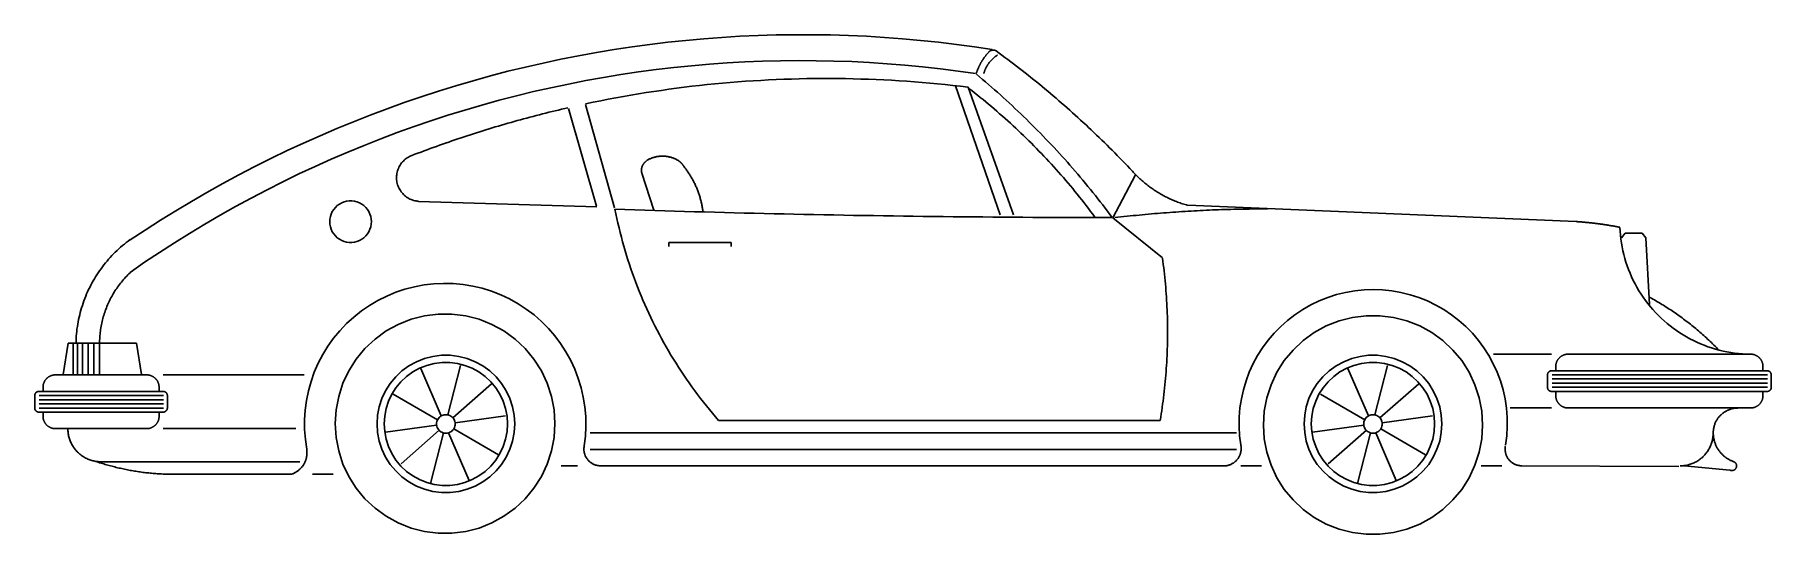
# Model space of a CAD drawing. Extents: x 4 to 4026, y -6 to 1153.
import ezdxf

# ---------------------------------------------------------------- set-up
doc = ezdxf.new("R2010")
doc.units = 0
doc.header["$LTSCALE"] = 20
doc.layers.get('0').update_dxf_attribs({"linetype": 'CONTINUOUS'})

msp = doc.modelspace()

# ---------------------------------------------------------------- linework, layer by layer
at = {"color": 0}
for p, q in [((1387.7, 1124.5), (1429.2, 1130.1)), ((1429.2, 1130.1), (1470.8, 1135.1)), ((1470.8, 1135.1), (1512.4, 1139.5)), ((1512.4, 1139.5), (1554.1, 1143.3)), ((1554.1, 1143.3), (1595.9, 1146.4)), ((1595.9, 1146.4), (1637.7, 1148.9)), ((1637.7, 1148.9), (1679.5, 1150.8)), ((1679.5, 1150.8), (1721.4, 1152.1)), ((1721.4, 1152.1), (1763.2, 1152.7)), ((1763.2, 1152.7), (1805.1, 1152.7)), ((1805.1, 1152.7), (1847, 1152.1)), ((1847, 1152.1), (1888.9, 1150.8)), ((1888.9, 1150.8), (1930.7, 1148.9)), ((1930.7, 1148.9), (1972.5, 1146.4)), ((1972.5, 1146.4), (2014.2, 1143.3)), ((2014.2, 1143.3), (2056, 1139.5)), ((2056, 1139.5), (2097.6, 1135.1)), ((2097.6, 1135.1), (2139.2, 1130.1)), ((2139.2, 1130.1), (2180.7, 1124.4)), ((1140.9, 1077.6), (1181.7, 1087)), ((1181.7, 1087), (1222.7, 1095.7)), ((1222.7, 1095.7), (1263.8, 1103.8)), ((1263.8, 1103.8), (1305, 1111.3)), ((1305, 1111.3), (1346.3, 1118.2)), ((1346.3, 1118.2), (1387.7, 1124.5)), ((1566.7, 1084.2), (1607.9, 1087.1)), ((1607.9, 1087.1), (1649, 1089.5)), ((1649, 1089.5), (1690.2, 1091.1)), ((1690.2, 1091.1), (1731.5, 1092.2)), ((1731.5, 1092.2), (1772.7, 1092.6)), ((1772.7, 1092.6), (1813.9, 1092.4)), ((1813.9, 1092.4), (1855.2, 1091.6)), ((1855.2, 1091.6), (1896.4, 1090.2)), ((1896.4, 1090.2), (1937.5, 1088.1)), ((1937.5, 1088.1), (1978.7, 1085.4)), ((2180.7, 1124.4), (2222.1, 1118.2)), ((2194.8, 1085.8), (2195.3, 1086.8)), ((2195.3, 1086.8), (2195.9, 1087.8)), ((2195.9, 1087.8), (2196.5, 1088.8)), ((2196.5, 1088.8), (2197.1, 1089.8)), ((2197.1, 1089.8), (2197.6, 1090.8)), ((2197.6, 1090.8), (2198.2, 1091.8)), ((2198.2, 1091.8), (2198.8, 1092.7)), ((2198.8, 1092.7), (2199.5, 1093.7)), ((2199.5, 1093.7), (2200.1, 1094.7)), ((2200.1, 1094.7), (2200.7, 1095.6)), ((2200.7, 1095.6), (2201.4, 1096.6)), ((2201.4, 1096.6), (2202, 1097.5)), ((2202, 1097.5), (2202.7, 1098.4)), ((2202.7, 1098.4), (2203.3, 1099.4)), ((2203.3, 1099.4), (2204, 1100.3)), ((2204, 1100.3), (2204.7, 1101.2)), ((2204.7, 1101.2), (2205.4, 1102.1)), ((2205.4, 1102.1), (2206.1, 1103)), ((2206.1, 1103), (2206.8, 1103.9)), ((2206.8, 1103.9), (2207.5, 1104.8)), ((2207.5, 1104.8), (2208.2, 1105.7)), ((2208.2, 1105.7), (2208.9, 1106.6)), ((2208.9, 1106.6), (2209.7, 1107.5)), ((2209.7, 1107.5), (2210.4, 1108.3)), ((2210.4, 1108.3), (2211.2, 1109.2)), ((2211.2, 1109.2), (2211.9, 1110.1)), ((2211.9, 1110.1), (2212.7, 1110.9)), ((2212.7, 1110.9), (2213.5, 1111.7)), ((2213.1, 1085.3), (2213.7, 1086.2)), ((2213.3, 1112), (2213.6, 1112.2)), ((2213.6, 1112.2), (2213.9, 1112.5)), ((2213.7, 1086.2), (2214.3, 1087)), ((2213.9, 1112.5), (2214.1, 1112.8)), ((2214.1, 1112.8), (2214.4, 1113.1)), ((2214.3, 1087), (2215, 1087.9)), ((2214.4, 1113.1), (2214.7, 1113.3)), ((2214.7, 1113.3), (2215, 1113.6)), ((2215, 1113.6), (2215.3, 1113.8)), ((2215, 1087.9), (2215.7, 1088.8)), ((2215.3, 1113.8), (2215.6, 1114)), ((2215.6, 1114), (2215.9, 1114.3)), ((2215.7, 1088.8), (2216.4, 1089.6)), ((2215.9, 1114.3), (2216.2, 1114.5)), ((2216.2, 1114.5), (2216.6, 1114.7)), ((2216.4, 1089.6), (2217.1, 1090.5)), ((2216.6, 1114.7), (2216.9, 1114.9)), ((2216.9, 1114.9), (2217.2, 1115.1)), ((2217.1, 1090.5), (2217.8, 1091.3)), ((2217.2, 1115.1), (2217.6, 1115.3)), ((2217.6, 1115.3), (2217.9, 1115.4)), ((2217.8, 1091.3), (2218.5, 1092.1)), ((2217.9, 1115.4), (2218.3, 1115.6)), ((2218.3, 1115.6), (2218.6, 1115.8)), ((2218.5, 1092.1), (2219.2, 1092.9)), ((2218.6, 1115.8), (2219, 1115.9)), ((2219, 1115.9), (2219.3, 1116)), ((2219.2, 1092.9), (2220, 1093.7)), ((2219.3, 1116), (2219.7, 1116.2)), ((2219.7, 1116.2), (2220.1, 1116.3)), ((2220, 1093.7), (2220.7, 1094.5)), ((2220.1, 1116.3), (2220.4, 1116.4)), ((2220.4, 1116.4), (2220.8, 1116.5)), ((2220.7, 1094.5), (2221.5, 1095.3)), ((2220.8, 1116.5), (2221.2, 1116.6)), ((2221.2, 1116.6), (2221.6, 1116.7)), ((2221.5, 1095.3), (2222.3, 1096.1)), ((2221.6, 1116.7), (2221.9, 1116.7)), ((2221.9, 1116.7), (2222.3, 1116.8)), ((2222.3, 1116.8), (2222.7, 1116.8)), ((2222.3, 1096.1), (2223.1, 1096.8)), ((2222.7, 1116.8), (2223.1, 1116.9)), ((2223.1, 1096.8), (2223.9, 1097.5)), ((2223.8, 1116.9), (2224.2, 1116.9)), ((2223.9, 1097.5), (2224.7, 1098.3)), ((2224.2, 1116.9), (2224.6, 1116.9)), ((2224.6, 1116.9), (2225, 1116.9)), ((2224.7, 1098.3), (2225.5, 1099)), ((2225, 1116.9), (2225.4, 1116.9)), ((2225.4, 1116.9), (2225.8, 1116.9)), ((2225.5, 1099), (2226.4, 1099.7)), ((2225.8, 1116.9), (2226.2, 1116.8)), ((2226.2, 1116.8), (2226.5, 1116.8)), ((2226.4, 1099.7), (2227.2, 1100.4)), ((2226.5, 1116.8), (2226.9, 1116.7)), ((2226.9, 1116.7), (2227.3, 1116.6)), ((2227.2, 1100.4), (2228.1, 1101.1)), ((2227.3, 1116.6), (2227.7, 1116.5)), ((2227.7, 1116.5), (2228, 1116.4)), ((2228, 1116.4), (2228.4, 1116.3)), ((2228.1, 1101.1), (2229, 1101.7)), ((2228.4, 1116.3), (2228.8, 1116.2)), ((2228.8, 1116.2), (2229.2, 1116.1)), ((2229, 1101.7), (2229.8, 1102.4)), ((2229.2, 1116.1), (2229.5, 1116)), ((2229.5, 1116), (2229.9, 1115.8)), ((2229.8, 1102.4), (2230.7, 1103)), ((2229.9, 1115.8), (2230.2, 1115.7)), ((2230.2, 1115.7), (2230.6, 1115.5)), ((2230.6, 1115.5), (2230.9, 1115.4)), ((2230.7, 1103), (2231.6, 1103.6)), ((2231, 1115.1), (2237.8, 1110.1)), ((2231.6, 1103.6), (2232.5, 1104.3)), ((2232.5, 1104.3), (2233.5, 1104.8)), ((2233.5, 1104.8), (2234.4, 1105.4)), ((2237.8, 1110.1), (2244.6, 1105.1)), ((2244.6, 1105.1), (2251.4, 1100.1)), ((2251.4, 1100.1), (2258.1, 1095)), ((2258.1, 1095), (2264.9, 1089.9)), ((2264.9, 1089.9), (2271.6, 1084.8)), ((979.2, 1034.1), (1019.4, 1045.9)), ((1019.4, 1045.9), (1059.7, 1057.1)), ((1059.7, 1057.1), (1100.2, 1067.7)), ((1100.2, 1067.7), (1140.9, 1077.6)), ((1240.3, 1038.3), (1280.8, 1046.2)), ((1280.8, 1046.2), (1321.3, 1053.5)), ((1321.3, 1053.5), (1362, 1060.2)), ((1362, 1060.2), (1402.8, 1066.2)), ((1402.8, 1066.2), (1443.7, 1071.6)), ((1443.7, 1071.6), (1484.6, 1076.5)), ((1484.6, 1076.5), (1525.7, 1080.6)), ((1525.7, 1080.6), (1566.7, 1084.2)), ((1668.2, 1045.7), (1686, 1046.8)), ((1686, 1046.8), (1703.7, 1047.7)), ((1703.7, 1047.7), (1721.5, 1048.6)), ((1721.5, 1048.6), (1739.4, 1049.3)), ((1739.4, 1049.3), (1757.2, 1049.9)), ((1757.2, 1049.9), (1775, 1050.4)), ((1775, 1050.4), (1792.8, 1050.7)), ((1792.8, 1050.7), (1810.6, 1051)), ((1810.6, 1051), (1828.4, 1051.1)), ((1828.4, 1051.1), (1846.2, 1051.1)), ((1846.2, 1051.1), (1864.1, 1051)), ((1864.1, 1051), (1881.9, 1050.8)), ((1881.9, 1050.8), (1899.7, 1050.4)), ((1899.7, 1050.4), (1917.5, 1049.9)), ((1917.5, 1049.9), (1935.3, 1049.4)), ((1935.3, 1049.4), (1953.1, 1048.6)), ((1953.1, 1048.6), (1970.9, 1047.8)), ((1970.9, 1047.8), (1988.7, 1046.9)), ((1978.7, 1085.4), (2019.8, 1082)), ((1988.7, 1046.9), (2006.5, 1045.8)), ((2019.8, 1082), (2060.8, 1078.1)), ((2060.8, 1078.1), (2101.8, 1073.5)), ((2101.8, 1073.5), (2142.7, 1068.3)), ((2142.7, 1068.3), (2183.5, 1062.4)), ((2185, 1062.7), (2185.3, 1063.8)), ((2185.3, 1063.8), (2185.7, 1064.9)), ((2185.3, 1060.9), (2192.3, 1055)), ((2185.7, 1064.9), (2186.1, 1066)), ((2186.1, 1066), (2186.4, 1067)), ((2186.4, 1067), (2186.8, 1068.1)), ((2186.8, 1068.1), (2187.2, 1069.2)), ((2187.2, 1069.2), (2187.6, 1070.3)), ((2187.6, 1070.3), (2188, 1071.3)), ((2188, 1071.3), (2188.4, 1072.4)), ((2188.4, 1072.4), (2188.9, 1073.5)), ((2188.9, 1073.5), (2189.3, 1074.5)), ((2189.3, 1074.5), (2189.8, 1075.6)), ((2189.8, 1075.6), (2190.2, 1076.6)), ((2190.2, 1076.6), (2190.7, 1077.6)), ((2190.7, 1077.6), (2191.2, 1078.7)), ((2191.2, 1078.7), (2191.7, 1079.7)), ((2191.7, 1079.7), (2192.2, 1080.8)), ((2192.2, 1080.8), (2192.7, 1081.8)), ((2192.3, 1055), (2199.3, 1049.1)), ((2192.7, 1081.8), (2193.2, 1082.8)), ((2193.2, 1082.8), (2193.7, 1083.8)), ((2193.7, 1083.8), (2194.2, 1084.8)), ((2194.2, 1084.8), (2194.8, 1085.8)), ((2199.3, 1049.1), (2206.3, 1043.1)), ((2202.4, 1062.6), (2202.7, 1063.7)), ((2202.7, 1063.7), (2203, 1064.7)), ((2203, 1064.7), (2203.4, 1065.7)), ((2203.4, 1065.7), (2203.7, 1066.8)), ((2203.7, 1066.8), (2204.1, 1067.8)), ((2204.1, 1067.8), (2204.4, 1068.8)), ((2204.4, 1068.8), (2204.8, 1069.9)), ((2204.8, 1069.9), (2205.2, 1070.9)), ((2205.2, 1070.9), (2205.7, 1071.9)), ((2205.7, 1071.9), (2206.1, 1072.9)), ((2206.1, 1072.9), (2206.5, 1073.9)), ((2206.5, 1073.9), (2207, 1074.9)), ((2207, 1074.9), (2207.5, 1075.9)), ((2207.5, 1075.9), (2208, 1076.8)), ((2208, 1076.8), (2208.5, 1077.8)), ((2208.5, 1077.8), (2209, 1078.8)), ((2209, 1078.8), (2209.5, 1079.7)), ((2209.5, 1079.7), (2210.1, 1080.7)), ((2210.1, 1080.7), (2210.7, 1081.6)), ((2210.7, 1081.6), (2211.2, 1082.5)), ((2211.2, 1082.5), (2211.8, 1083.5)), ((2211.8, 1083.5), (2212.4, 1084.4)), ((2212.4, 1084.4), (2213.1, 1085.3)), ((2271.6, 1084.8), (2278.3, 1079.7)), ((2278.3, 1079.7), (2285, 1074.5)), ((2285, 1074.5), (2291.6, 1069.3)), ((2291.6, 1069.3), (2298.3, 1064.1)), ((2298.3, 1064.1), (2304.9, 1058.9)), ((2304.9, 1058.9), (2311.5, 1053.6)), ((2311.5, 1053.6), (2318.1, 1048.3)), ((2318.1, 1048.3), (2324.6, 1043)), ((859.8, 995.2), (899.4, 1008.8)), ((899.4, 1008.8), (939.2, 1021.7)), ((939.2, 1021.7), (979.2, 1034.1)), ((1079.8, 1000.5), (1119.7, 1010.8)), ((1119.7, 1010.8), (1159.7, 1020.6)), ((1159.7, 1020.6), (1199.9, 1029.7)), ((1199.9, 1029.7), (1240.3, 1038.3)), ((1332.6, 1002.9), (1350.1, 1006.2)), ((1350.1, 1006.2), (1367.6, 1009.4)), ((1367.6, 1009.4), (1385.2, 1012.5)), ((1385.2, 1012.5), (1402.7, 1015.4)), ((1402.7, 1015.4), (1420.3, 1018.3)), ((1420.3, 1018.3), (1437.9, 1021)), ((1437.9, 1021), (1455.6, 1023.6)), ((1455.6, 1023.6), (1473.2, 1026.1)), ((1473.2, 1026.1), (1490.9, 1028.5)), ((1490.9, 1028.5), (1508.5, 1030.7)), ((1508.5, 1030.7), (1526.2, 1032.9)), ((1526.2, 1032.9), (1543.9, 1034.9)), ((1543.9, 1034.9), (1561.6, 1036.8)), ((1561.6, 1036.8), (1579.4, 1038.6)), ((1579.4, 1038.6), (1597.1, 1040.2)), ((1597.1, 1040.2), (1614.9, 1041.8)), ((1614.9, 1041.8), (1632.6, 1043.2)), ((1632.6, 1043.2), (1650.4, 1044.5)), ((1650.4, 1044.5), (1668.2, 1045.7)), ((2006.5, 1045.8), (2024.3, 1044.6)), ((2024.3, 1044.6), (2042, 1043.3)), ((2042, 1043.3), (2059.8, 1041.9)), ((2059.8, 1041.9), (2077.5, 1040.4)), ((2077.5, 1040.4), (2095.3, 1038.7)), ((2095.3, 1038.7), (2113, 1036.9)), ((2113, 1036.9), (2130.7, 1035)), ((2130.7, 1035), (2148.4, 1033)), ((2137.2, 1033.9), (2240.6, 734.8)), ((2148.4, 1033), (2166.1, 1030.9)), ((2166.4, 1030.6), (2271.1, 734.8)), ((2168, 1028), (2174.6, 1022.9)), ((2174.6, 1022.9), (2181.2, 1017.7)), ((2181.2, 1017.7), (2187.8, 1012.5)), ((2187.8, 1012.5), (2194.3, 1007.3)), ((2194.3, 1007.3), (2200.8, 1002)), ((2206.3, 1043.1), (2213.3, 1037.1)), ((2213.3, 1037.1), (2220.2, 1031.1)), ((2220.2, 1031.1), (2227.1, 1025.1)), ((2227.1, 1025.1), (2234, 1019)), ((2234, 1019), (2240.8, 1012.9)), ((2240.8, 1012.9), (2247.6, 1006.7)), ((2247.6, 1006.7), (2254.4, 1000.6)), ((2324.6, 1043), (2331.2, 1037.7)), ((2331.2, 1037.7), (2337.7, 1032.3)), ((2337.7, 1032.3), (2344.2, 1026.9)), ((2344.2, 1026.9), (2350.7, 1021.5)), ((2350.7, 1021.5), (2357.1, 1016.1)), ((2357.1, 1016.1), (2363.5, 1010.6)), ((2363.5, 1010.6), (2370, 1005.1)), ((742.2, 950.9), (781.2, 966.2)), ((781.2, 966.2), (820.3, 981)), ((820.3, 981), (859.8, 995.2)), ((921.8, 953), (961, 965.8)), ((961, 965.8), (1000.4, 977.9)), ((1000.4, 977.9), (1040, 989.5)), ((1040, 989.5), (1079.8, 1000.5)), ((1165.7, 965.1), (1173, 967)), ((1173, 967), (1180.4, 968.9)), ((1180.4, 968.9), (1187.7, 970.8)), ((1187.7, 970.8), (1195, 972.6)), ((1195, 972.6), (1202.4, 974.4)), ((1202.4, 974.4), (1209.7, 976.2)), ((1209.7, 976.2), (1217.1, 978)), ((1217.1, 978), (1224.5, 979.7)), ((1224.5, 979.7), (1231.8, 981.4)), ((1231.8, 981.4), (1239.2, 983.1)), ((1240.2, 981.5), (1305.3, 755)), ((1280.2, 992.2), (1297.6, 995.9)), ((1347.4, 751.1), (1280.2, 991.1)), ((1297.6, 995.9), (1315.1, 999.4)), ((1315.1, 999.4), (1332.6, 1002.9)), ((2200.8, 1002), (2207.3, 996.6)), ((2207.3, 996.6), (2213.7, 991.3)), ((2213.7, 991.3), (2220.1, 985.9)), ((2220.1, 985.9), (2226.5, 980.5)), ((2226.5, 980.5), (2232.8, 975)), ((2232.8, 975), (2239.2, 969.5)), ((2239.2, 969.5), (2245.5, 964)), ((2254.4, 1000.6), (2261.2, 994.3)), ((2261.2, 994.3), (2267.9, 988.1)), ((2267.9, 988.1), (2274.6, 981.8)), ((2274.6, 981.8), (2281.3, 975.5)), ((2281.3, 975.5), (2287.9, 969.2)), ((2287.9, 969.2), (2294.5, 962.8)), ((2370, 1005.1), (2376.4, 999.6)), ((2376.4, 999.6), (2382.7, 994.1)), ((2382.7, 994.1), (2389.1, 988.5)), ((2389.1, 988.5), (2395.4, 983)), ((2395.4, 983), (2401.7, 977.4)), ((2401.7, 977.4), (2408, 971.7)), ((2408, 971.7), (2414.3, 966.1)), ((2414.3, 966.1), (2420.6, 960.4)), ((665, 918.4), (703.5, 935)), ((703.5, 935), (742.2, 950.9)), ((805.4, 911.1), (844, 925.7)), ((844, 925.7), (882.8, 939.6)), ((882.8, 939.6), (921.8, 953)), ((1020.4, 922.9), (1027.6, 925.2)), ((1027.6, 925.2), (1034.8, 927.5)), ((1034.8, 927.5), (1042, 929.8)), ((1042, 929.8), (1049.3, 932)), ((1049.3, 932), (1056.5, 934.2)), ((1056.5, 934.2), (1063.7, 936.4)), ((1063.7, 936.4), (1071, 938.6)), ((1071, 938.6), (1078.2, 940.8)), ((1078.2, 940.8), (1085.5, 942.9)), ((1085.5, 942.9), (1092.7, 945.1)), ((1092.7, 945.1), (1100, 947.2)), ((1100, 947.2), (1107.3, 949.2)), ((1107.3, 949.2), (1114.6, 951.3)), ((1114.6, 951.3), (1121.9, 953.3)), ((1121.9, 953.3), (1129.2, 955.4)), ((1129.2, 955.4), (1136.5, 957.3)), ((1136.5, 957.3), (1143.8, 959.3)), ((1143.8, 959.3), (1151.1, 961.3)), ((1151.1, 961.3), (1158.4, 963.2)), ((1158.4, 963.2), (1165.7, 965.1)), ((2245.5, 964), (2251.7, 958.4)), ((2251.7, 958.4), (2257.9, 952.8)), ((2257.9, 952.8), (2264.1, 947.2)), ((2264.1, 947.2), (2270.3, 941.5)), ((2270.3, 941.5), (2276.4, 935.8)), ((2276.4, 935.8), (2282.5, 930)), ((2282.5, 930), (2288.6, 924.3)), ((2294.5, 962.8), (2301.1, 956.4)), ((2301.1, 956.4), (2307.6, 950)), ((2307.6, 950), (2314.1, 943.5)), ((2314.1, 943.5), (2320.6, 937)), ((2320.6, 937), (2327.1, 930.5)), ((2327.1, 930.5), (2333.5, 923.9)), ((2420.6, 960.4), (2426.8, 954.7)), ((2426.8, 954.7), (2433, 949)), ((2433, 949), (2439.2, 943.3)), ((2439.2, 943.3), (2445.3, 937.5)), ((2445.3, 937.5), (2451.5, 931.7)), ((2451.5, 931.7), (2457.6, 925.9)), ((2457.6, 925.9), (2463.7, 920)), ((588.8, 883.7), (626.8, 901.4)), ((626.8, 901.4), (665, 918.4)), ((729, 880.3), (767.1, 896)), ((767.1, 896), (805.4, 911.1)), ((906, 883.3), (913.1, 885.9)), ((913.1, 885.9), (920.2, 888.5)), ((920.2, 888.5), (927.3, 891.1)), ((927.3, 891.1), (934.4, 893.7)), ((934.4, 893.7), (941.5, 896.2)), ((941.5, 896.2), (948.7, 898.7)), ((948.7, 898.7), (955.8, 901.2)), ((955.8, 901.2), (963, 903.7)), ((963, 903.7), (970.1, 906.2)), ((970.1, 906.2), (977.3, 908.7)), ((977.3, 908.7), (984.4, 911.1)), ((984.4, 911.1), (991.6, 913.5)), ((991.6, 913.5), (998.8, 915.9)), ((998.8, 915.9), (1006, 918.2)), ((1006, 918.2), (1013.2, 920.6)), ((1013.2, 920.6), (1020.4, 922.9)), ((2288.6, 924.3), (2294.6, 918.5)), ((2294.6, 918.5), (2300.6, 912.6)), ((2300.6, 912.6), (2306.6, 906.7)), ((2306.6, 906.7), (2312.6, 900.8)), ((2312.6, 900.8), (2318.5, 894.9)), ((2318.5, 894.9), (2324.3, 888.9)), ((2324.3, 888.9), (2330.2, 882.9)), ((2333.5, 923.9), (2339.9, 917.3)), ((2339.9, 917.3), (2346.2, 910.7)), ((2346.2, 910.7), (2352.6, 904.1)), ((2352.6, 904.1), (2358.9, 897.4)), ((2358.9, 897.4), (2365.1, 890.7)), ((2365.1, 890.7), (2371.4, 884)), ((2463.7, 920), (2469.8, 914.2)), ((2469.8, 914.2), (2475.8, 908.3)), ((2475.8, 908.3), (2481.9, 902.4)), ((2481.9, 902.4), (2487.9, 896.5)), ((2487.9, 896.5), (2493.9, 890.5)), ((2493.9, 890.5), (2499.8, 884.5)), ((476.5, 827.3), (513.7, 846.7)), ((513.7, 846.7), (551.1, 865.5)), ((551.1, 865.5), (588.8, 883.7)), ((616.1, 829.7), (653.5, 847.1)), ((653.5, 847.1), (691.1, 864)), ((691.1, 864), (729, 880.3)), ((846.4, 842.4), (847.7, 845.1)), ((847.7, 845.1), (849, 847.7)), ((849, 847.7), (850.5, 850.3)), ((850.5, 850.3), (852.2, 852.8)), ((852.2, 852.8), (854, 855.2)), ((854, 855.2), (855.9, 857.5)), ((855.9, 857.5), (857.9, 859.6)), ((857.9, 859.6), (860, 861.7)), ((860, 861.7), (862.3, 863.7)), ((862.3, 863.7), (864.6, 865.5)), ((864.6, 865.5), (867.1, 867.2)), ((867.1, 867.2), (869.6, 868.7)), ((869.6, 868.7), (872.2, 870.2)), ((872.2, 870.2), (874.9, 871.4)), ((874.9, 871.4), (877.7, 872.6)), ((877.7, 872.5), (884.8, 875.3)), ((884.8, 875.3), (891.8, 877.9)), ((891.8, 877.9), (898.9, 880.6)), ((898.9, 880.6), (906, 883.3)), ((1410.2, 844.7), (1410.4, 845.3)), ((1410.4, 845.3), (1410.6, 845.9)), ((1410.6, 845.9), (1410.8, 846.5)), ((1410.8, 846.5), (1411, 847.1)), ((1411, 847.1), (1411.2, 847.7)), ((1411.2, 847.7), (1411.5, 848.3)), ((1411.5, 848.3), (1411.7, 848.9)), ((1411.7, 848.9), (1412, 849.4)), ((1412, 849.4), (1412.3, 850)), ((1412.3, 850), (1412.6, 850.6)), ((1412.6, 850.6), (1412.9, 851.1)), ((1412.9, 851.1), (1413.2, 851.6)), ((1413.2, 851.6), (1413.6, 852.2)), ((1413.6, 852.2), (1413.9, 852.7)), ((1413.9, 852.7), (1414.3, 853.2)), ((1414.3, 853.2), (1414.7, 853.7)), ((1414.7, 853.7), (1415.1, 854.2)), ((1415.1, 854.2), (1415.5, 854.7)), ((1415.5, 854.7), (1415.9, 855.2)), ((1415.9, 855.2), (1416.3, 855.7)), ((1416.3, 855.7), (1416.8, 856.1)), ((1416.8, 856.1), (1417.2, 856.6)), ((1417.2, 856.6), (1417.7, 857)), ((1417.7, 857), (1418.2, 857.4)), ((1418.2, 857.4), (1418.7, 857.8)), ((1418.7, 857.8), (1419.1, 858.2)), ((1419.1, 858.2), (1419.7, 858.6)), ((1419.7, 858.6), (1420.2, 859)), ((1420.2, 859), (1420.7, 859.3)), ((1420.7, 859.3), (1421.2, 859.7)), ((1421.6, 860.9), (1422.9, 861.6)), ((1422.9, 861.6), (1424.2, 862.4)), ((1424.2, 862.4), (1425.6, 863.1)), ((1425.6, 863.1), (1426.9, 863.7)), ((1426.9, 863.7), (1428.3, 864.4)), ((1428.3, 864.4), (1429.6, 865)), ((1429.6, 865), (1431, 865.6)), ((1431, 865.6), (1432.4, 866.1)), ((1432.4, 866.1), (1433.8, 866.7)), ((1433.8, 866.7), (1435.2, 867.2)), ((1435.2, 867.2), (1436.6, 867.6)), ((1436.6, 867.6), (1438.1, 868.1)), ((1438.1, 868.1), (1439.5, 868.5)), ((1439.5, 868.5), (1441, 868.9)), ((1441, 868.9), (1442.4, 869.2)), ((1442.4, 869.2), (1443.9, 869.5)), ((1443.9, 869.5), (1445.3, 869.8)), ((1445.3, 869.8), (1446.8, 870.1)), ((1446.8, 870.1), (1448.3, 870.3)), ((1448.3, 870.3), (1449.8, 870.5)), ((1449.8, 870.5), (1451.3, 870.7)), ((1451.3, 870.7), (1452.8, 870.8)), ((1452.8, 870.8), (1454.3, 870.9)), ((1454.3, 870.9), (1455.8, 871)), ((1455.8, 871), (1457.3, 871)), ((1457.3, 871), (1458.8, 871)), ((1458.8, 871), (1460.3, 871)), ((1460.3, 871), (1461.7, 870.9)), ((1461.7, 870.9), (1463.2, 870.9)), ((1463.2, 870.9), (1464.7, 870.7)), ((1464.7, 870.7), (1466.2, 870.6)), ((1466.2, 870.6), (1467.7, 870.4)), ((1467.7, 870.4), (1469.2, 870.2)), ((1469.2, 870.2), (1470.7, 869.9)), ((1470.7, 869.9), (1472.1, 869.7)), ((1472.1, 869.7), (1473.6, 869.4)), ((1473.6, 869.4), (1475.1, 869)), ((1475.1, 869), (1476.5, 868.7)), ((1476.5, 868.7), (1478, 868.3)), ((1478, 868.3), (1479.4, 867.8)), ((1479.4, 867.8), (1480.8, 867.4)), ((1480.8, 867.4), (1482.2, 866.9)), ((1482.2, 866.9), (1483.7, 866.4)), ((1483.7, 866.4), (1485.1, 865.8)), ((1485.1, 865.8), (1486.4, 865.3)), ((1486.4, 865.3), (1487.8, 864.6)), ((1487.8, 864.6), (1489.2, 864)), ((1489.2, 864), (1490.5, 863.3)), ((1490.5, 863.3), (1491.8, 862.7)), ((1491.8, 862.7), (1493.1, 861.9)), ((1493, 862), (1493.4, 861.7)), ((1493.4, 861.7), (1493.8, 861.5)), ((1493.8, 861.5), (1494.2, 861.3)), ((1494.2, 861.3), (1494.5, 861)), ((1494.5, 861), (1494.9, 860.8)), ((1494.9, 860.8), (1495.3, 860.5)), ((1495.3, 860.5), (1495.6, 860.2)), ((1495.6, 860.2), (1496, 860)), ((1496, 860), (1496.3, 859.7)), ((1496.3, 859.7), (1496.7, 859.4)), ((1496.7, 859.4), (1497, 859.2)), ((1497, 859.2), (1497.4, 858.9)), ((1497.4, 858.9), (1497.7, 858.6)), ((1497.7, 858.6), (1498.1, 858.3)), ((1498.1, 858.3), (1498.4, 858)), ((1498.4, 858), (1498.8, 857.7)), ((1498.8, 857.7), (1499.1, 857.5)), ((1499.1, 857.5), (1499.4, 857.2)), ((1499.4, 857.2), (1499.8, 856.9)), ((1499.8, 856.9), (1500.1, 856.6)), ((1500.1, 856.6), (1500.4, 856.3)), ((1500.4, 856.3), (1500.7, 855.9)), ((1500.7, 855.9), (1501.1, 855.6)), ((1501.1, 855.6), (1501.4, 855.3)), ((1501.4, 855.3), (1501.7, 855)), ((1501.7, 855), (1502, 854.7)), ((1502, 854.7), (1502.3, 854.4)), ((1502.3, 854.4), (1502.6, 854)), ((1502.6, 854), (1502.9, 853.7)), ((1502.9, 853.7), (1503.2, 853.4)), ((1503.2, 853.4), (1503.5, 853)), ((1503.5, 853), (1503.8, 852.7)), ((1503.8, 852.7), (1504.1, 852.4)), ((1504.1, 852.4), (1504.4, 852)), ((1504.4, 852), (1504.7, 851.7)), ((1504.7, 851.7), (1504.9, 851.3)), ((1504.9, 851.3), (1505.2, 851)), ((1505.2, 851), (1505.5, 850.6)), ((1505.5, 850.6), (1505.7, 850.3)), ((1505.7, 850.3), (1506, 849.9)), ((1506, 849.9), (1506.3, 849.5)), ((1506.3, 849.5), (1506.5, 849.2)), ((1506.5, 849.2), (1506.8, 848.8)), ((1506.8, 848.8), (1507, 848.4)), ((1507, 848.4), (1507.3, 848.1)), ((1507.3, 848.1), (1507.5, 847.7)), ((1507.5, 847.7), (1507.8, 847.3)), ((1507.8, 847.3), (1508, 846.9)), ((1508, 846.9), (1508.2, 846.6)), ((1508.2, 846.6), (1508.5, 846.2)), ((1508.5, 845.9), (1509.9, 844.1)), ((2330.2, 882.9), (2336, 876.9)), ((2336, 876.9), (2341.8, 870.8)), ((2341.8, 870.8), (2347.5, 864.7)), ((2347.5, 864.7), (2353.2, 858.6)), ((2353.2, 858.6), (2358.9, 852.4)), ((2358.9, 852.4), (2364.5, 846.2)), ((2364.5, 846.2), (2370.1, 840)), ((2371.4, 884), (2377.6, 877.2)), ((2377.6, 877.2), (2383.7, 870.4)), ((2383.7, 870.4), (2389.9, 863.6)), ((2389.9, 863.6), (2396, 856.7)), ((2396, 856.7), (2402, 849.8)), ((2402, 849.8), (2408.1, 842.9)), ((2499.8, 884.5), (2505.8, 878.6)), ((2505.8, 878.6), (2511.7, 872.5)), ((2511.7, 872.5), (2517.6, 866.5)), ((2517.6, 866.5), (2523.5, 860.4)), ((2523.5, 860.4), (2529.3, 854.4)), ((2529.3, 854.4), (2535.1, 848.2)), ((2535.1, 848.2), (2541, 842.1)), ((403.1, 787), (439.7, 807.4)), ((439.7, 807.4), (476.5, 827.3)), ((542.2, 793.1), (579, 811.6)), ((579, 811.6), (616.1, 829.7)), ((842.2, 822.1), (842.3, 825.1)), ((842.2, 819.1), (842.2, 822.1)), ((842.4, 816.2), (842.2, 819.1)), ((842.3, 825.1), (842.6, 828)), ((842.7, 813.2), (842.4, 816.2)), ((842.6, 828), (843, 831)), ((843.2, 810.3), (842.7, 813.2)), ((843, 831), (843.7, 833.9)), ((843.9, 807.4), (843.2, 810.3)), ((843.7, 833.9), (844.4, 836.8)), ((844.7, 804.5), (843.9, 807.4)), ((844.4, 836.8), (845.3, 839.6)), ((845.3, 839.6), (846.4, 842.4)), ((1409.4, 839), (1409.5, 839.6)), ((1409.4, 838.4), (1409.4, 839)), ((1409.4, 837.7), (1409.4, 838.4)), ((1409.5, 837.1), (1409.4, 837.7)), ((1409.5, 840.3), (1409.6, 840.9)), ((1409.5, 839.6), (1409.5, 840.3)), ((1409.5, 836.5), (1409.5, 837.1)), ((1409.6, 835.8), (1409.5, 836.5)), ((1409.6, 841.5), (1409.7, 842.2)), ((1409.6, 840.9), (1409.6, 841.5)), ((1409.6, 835.2), (1409.6, 835.8)), ((1409.7, 834.6), (1409.6, 835.2)), ((1409.7, 842.2), (1409.8, 842.8)), ((1409.8, 834), (1409.7, 834.6)), ((1409.8, 842.8), (1410, 843.4)), ((1409.9, 833.3), (1409.8, 834)), ((1410.1, 832.7), (1409.9, 833.3)), ((1410, 843.4), (1410.1, 844)), ((1410.1, 844), (1410.2, 844.7)), ((1410.2, 832.1), (1410.1, 832.7)), ((1410.7, 831.2), (1438.3, 745.6)), ((1509.9, 844.1), (1511.3, 842.3)), ((1511.3, 842.3), (1512.7, 840.5)), ((1512.7, 840.5), (1514.1, 838.6)), ((1514.1, 838.6), (1515.4, 836.7)), ((1515.4, 836.7), (1516.7, 834.9)), ((1516.7, 834.9), (1518, 833)), ((1518, 833), (1519.2, 831.1)), ((1519.2, 831.1), (1520.5, 829.1)), ((1520.5, 829.1), (1521.7, 827.2)), ((1521.7, 827.2), (1522.9, 825.3)), ((1522.9, 825.3), (1524.1, 823.3)), ((1524.1, 823.3), (1525.3, 821.3)), ((1525.3, 821.3), (1526.4, 819.3)), ((1526.4, 819.3), (1527.5, 817.3)), ((1527.5, 817.3), (1528.6, 815.3)), ((1528.6, 815.3), (1529.7, 813.3)), ((1529.7, 813.3), (1530.7, 811.3)), ((1530.7, 811.3), (1531.8, 809.2)), ((1531.8, 809.2), (1532.8, 807.2)), ((1532.8, 807.2), (1533.8, 805.1)), ((1533.8, 805.1), (1534.7, 803)), ((2370.1, 840), (2375.7, 833.7)), ((2375.7, 833.7), (2381.2, 827.4)), ((2381.2, 827.4), (2386.7, 821.1)), ((2386.7, 821.1), (2392.2, 814.8)), ((2392.2, 814.8), (2397.6, 808.4)), ((2397.6, 808.4), (2403, 802)), ((2408.1, 842.9), (2414.1, 836)), ((2414.1, 836), (2420, 829)), ((2420, 829), (2426, 822)), ((2426, 822), (2431.9, 815)), ((2431.9, 815), (2437.8, 807.9)), ((2437.8, 807.9), (2443.6, 800.9)), ((2553.6, 827.6), (2501.4, 728.2)), ((2541, 842.1), (2546.7, 836)), ((2548.8, 833.7), (2546.7, 836)), ((2550.9, 831.5), (2548.8, 833.7)), ((2553, 829.3), (2550.9, 831.5)), ((2555.1, 827.1), (2553, 829.3)), ((2557.3, 825), (2555.1, 827.1)), ((2559.5, 822.9), (2557.3, 825)), ((2561.7, 820.8), (2559.5, 822.9)), ((2563.9, 818.7), (2561.7, 820.8)), ((2566.1, 816.6), (2563.9, 818.7)), ((2568.4, 814.6), (2566.1, 816.6)), ((2570.7, 812.6), (2568.4, 814.6)), ((2573, 810.6), (2570.7, 812.6)), ((2575.4, 808.7), (2573, 810.6)), ((2577.7, 806.8), (2575.4, 808.7)), ((2580.1, 804.9), (2577.7, 806.8)), ((2582.5, 803), (2580.1, 804.9)), ((331, 744.4), (366.9, 765.9)), ((366.9, 765.9), (403.1, 787)), ((469.4, 754.3), (505.7, 773.9)), ((505.7, 773.9), (542.2, 793.1)), ((715.1, 762.7), (720.7, 764.9)), ((720.7, 764.9), (726.6, 766.4)), ((726.6, 766.4), (732.6, 767.2)), ((732.6, 767.2), (738.7, 767.2)), ((738.7, 767.2), (744.7, 766.4)), ((744.7, 766.4), (750.5, 764.9)), ((750.5, 764.9), (756.2, 762.7)), ((845.7, 801.7), (844.7, 804.5)), ((846.8, 798.9), (845.7, 801.7)), ((848.1, 796.2), (846.8, 798.9)), ((849.5, 793.6), (848.1, 796.2)), ((851.1, 791.1), (849.5, 793.6)), ((852.8, 788.6), (851.1, 791.1)), ((854.6, 786.3), (852.8, 788.6)), ((856.6, 784), (854.6, 786.3)), ((858.6, 781.9), (856.6, 784)), ((860.8, 779.9), (858.6, 781.9)), ((863.1, 778), (860.8, 779.9)), ((865.5, 776.2), (863.1, 778)), ((868, 774.5), (865.5, 776.2)), ((870.5, 773), (868, 774.5)), ((873.2, 771.6), (870.5, 773)), ((875.9, 770.4), (873.2, 771.6)), ((878.7, 769.3), (875.9, 770.4)), ((881.5, 768.4), (878.7, 769.3)), ((884.4, 767.6), (881.5, 768.4)), ((887.3, 767), (884.4, 767.6)), ((890.2, 766.6), (887.3, 767)), ((893.2, 766.3), (890.2, 766.6)), ((1306, 753.4), (893.4, 766)), ((1534.7, 803), (1535.7, 800.9)), ((1535.7, 800.9), (1536.6, 798.8)), ((1536.6, 798.8), (1537.5, 796.7)), ((1537.5, 796.7), (1538.3, 794.6)), ((1538.3, 794.6), (1539.2, 792.5)), ((1539.2, 792.5), (1540, 790.3)), ((1540, 790.3), (1540.8, 788.2)), ((1540.8, 788.2), (1541.6, 786)), ((1541.6, 786), (1542.3, 783.9)), ((1542.3, 783.9), (1543.1, 781.7)), ((1543.1, 781.7), (1543.8, 779.5)), ((1543.8, 779.5), (1544.5, 777.3)), ((1544.5, 777.3), (1545.1, 775.1)), ((1545.1, 775.1), (1545.8, 772.9)), ((1545.8, 772.9), (1546.4, 770.7)), ((1546.4, 770.7), (1547, 768.5)), ((1547, 768.5), (1547.5, 766.3)), ((1547.5, 766.3), (1548.1, 764.1)), ((2403, 802), (2408.4, 795.6)), ((2408.4, 795.6), (2413.7, 789.1)), ((2413.7, 789.1), (2419, 782.6)), ((2419, 782.6), (2424.2, 776.1)), ((2424.2, 776.1), (2429.4, 769.5)), ((2429.4, 769.5), (2434.6, 762.9)), ((2443.6, 800.9), (2449.4, 793.8)), ((2449.4, 793.8), (2455.2, 786.6)), ((2455.2, 786.6), (2460.9, 779.5)), ((2460.9, 779.5), (2466.6, 772.3)), ((2466.6, 772.3), (2472.3, 765)), ((2472.3, 765), (2477.9, 757.8)), ((2585, 801.2), (2582.5, 803)), ((2587.4, 799.4), (2585, 801.2)), ((2589.9, 797.6), (2587.4, 799.4)), ((2592.3, 795.8), (2589.9, 797.6)), ((2594.9, 794.1), (2592.3, 795.8)), ((2597.4, 792.4), (2594.9, 794.1)), ((2599.9, 790.7), (2597.4, 792.4)), ((2602.5, 789.1), (2599.9, 790.7)), ((2605.1, 787.4), (2602.5, 789.1)), ((2607.7, 785.9), (2605.1, 787.4)), ((2610.3, 784.3), (2607.7, 785.9)), ((2612.9, 782.8), (2610.3, 784.3)), ((2615.6, 781.3), (2612.9, 782.8)), ((2618.2, 779.8), (2615.6, 781.3)), ((2620.9, 778.4), (2618.2, 779.8)), ((2623.6, 777), (2620.9, 778.4)), ((2626.3, 775.6), (2623.6, 777)), ((2629.1, 774.2), (2626.3, 775.6)), ((2631.8, 772.9), (2629.1, 774.2)), ((2634.6, 771.6), (2631.8, 772.9)), ((2637.3, 770.4), (2634.6, 771.6)), ((2640.1, 769.1), (2637.3, 770.4)), ((2642.9, 767.9), (2640.1, 769.1)), ((2645.7, 766.8), (2642.9, 767.9)), ((2648.6, 765.7), (2645.7, 766.8)), ((2651.4, 764.6), (2648.6, 765.7)), ((2654.3, 763.5), (2651.4, 764.6)), ((295.4, 722.3), (331, 744.4)), ((397.9, 713.3), (433.5, 734)), ((433.5, 734), (469.4, 754.3)), ((687.4, 719.1), (687.8, 725.1)), ((687.8, 725.1), (688.9, 731.1)), ((688.9, 731.1), (690.8, 736.8)), ((690.8, 736.8), (693.4, 742.3)), ((693.4, 742.3), (696.6, 747.4)), ((696.6, 747.4), (700.5, 752.1)), ((700.5, 752.1), (704.9, 756.2)), ((704.9, 756.2), (709.8, 759.8)), ((709.8, 759.8), (715.1, 762.7)), ((756.2, 762.7), (761.5, 759.8)), ((761.5, 759.8), (766.4, 756.2)), ((766.4, 756.2), (770.8, 752.1)), ((770.8, 752.1), (774.6, 747.4)), ((774.6, 747.4), (777.9, 742.3)), ((777.9, 742.3), (780.5, 736.8)), ((780.5, 736.8), (782.3, 731.1)), ((782.3, 731.1), (783.5, 725.1)), ((783.5, 725.1), (783.9, 719.1)), ((1350.3, 736.9), (1348.1, 747.8)), ((1371.1, 747), (1348.1, 747.8)), ((1352.6, 726.1), (1350.3, 736.9)), ((1355, 715.4), (1352.6, 726.1)), ((1394.2, 746.2), (1371.1, 747)), ((1417.2, 745.5), (1394.2, 746.2)), ((1440.2, 744.8), (1417.2, 745.5)), ((1463.3, 744.1), (1440.2, 744.8)), ((1486.3, 743.4), (1463.3, 744.1)), ((1509.3, 742.8), (1486.3, 743.4)), ((1532.4, 742.1), (1509.3, 742.8)), ((1555.4, 741.5), (1532.4, 742.1)), ((1548.1, 764.1), (1548.6, 761.8)), ((1548.6, 761.8), (1549.1, 759.6)), ((1549.1, 759.6), (1549.5, 757.4)), ((1549.5, 757.4), (1550, 755.1)), ((1550, 755.1), (1550.4, 752.9)), ((1550.4, 752.9), (1550.8, 750.6)), ((1550.8, 750.6), (1551.1, 748.3)), ((1551.1, 748.3), (1551.5, 746.1)), ((1551.5, 746.1), (1551.8, 743.8)), ((1551.8, 743.8), (1552.1, 741.5)), ((1578.4, 740.8), (1555.4, 741.5)), ((1601.5, 740.2), (1578.4, 740.8)), ((1624.5, 739.6), (1601.5, 740.2)), ((1647.6, 739.1), (1624.5, 739.6)), ((1670.6, 738.5), (1647.6, 739.1)), ((1693.6, 738), (1670.6, 738.5)), ((1716.7, 737.4), (1693.6, 738)), ((1739.7, 736.9), (1716.7, 737.4)), ((1762.7, 736.4), (1739.7, 736.9)), ((1785.8, 735.9), (1762.7, 736.4)), ((1808.8, 735.5), (1785.8, 735.9)), ((1831.9, 735), (1808.8, 735.5)), ((1854.9, 734.6), (1831.9, 735)), ((1877.9, 734.2), (1854.9, 734.6)), ((1901, 733.7), (1877.9, 734.2)), ((1924, 733.4), (1901, 733.7)), ((1947.1, 733), (1924, 733.4)), ((1970.1, 732.6), (1947.1, 733)), ((1993.1, 732.3), (1970.1, 732.6)), ((2016.2, 731.9), (1993.1, 732.3)), ((2039.2, 731.6), (2016.2, 731.9)), ((2062.3, 731.3), (2039.2, 731.6)), ((2085.3, 731), (2062.3, 731.3)), ((2108.3, 730.8), (2085.3, 731)), ((2131.4, 730.5), (2108.3, 730.8)), ((2154.4, 730.3), (2131.4, 730.5)), ((2177.5, 730.1), (2154.4, 730.3)), ((2200.5, 729.9), (2177.5, 730.1)), ((2223.6, 729.7), (2200.5, 729.9)), ((2246.6, 729.5), (2223.6, 729.7)), ((2269.6, 729.3), (2246.6, 729.5)), ((2292.7, 729.2), (2269.6, 729.3)), ((2315.7, 729), (2292.7, 729.2)), ((2338.8, 728.9), (2315.7, 729)), ((2361.8, 728.8), (2338.8, 728.9)), ((2384.9, 728.7), (2361.8, 728.8)), ((2407.9, 728.7), (2384.9, 728.7)), ((2431, 728.6), (2407.9, 728.7)), ((2454, 728.6), (2431, 728.6)), ((2434.6, 762.9), (2439.8, 756.3)), ((2439.8, 756.3), (2444.9, 749.7)), ((2444.9, 749.7), (2449.9, 743)), ((2449.9, 743), (2455, 736.3)), ((2477, 728.6), (2454, 728.6)), ((2455, 736.3), (2460, 729.6)), ((2500.1, 728.6), (2477, 728.6)), ((2477.9, 757.8), (2483.5, 750.5)), ((2483.5, 750.5), (2489.1, 743.2)), ((2489.1, 743.2), (2494.6, 735.9)), ((2494.6, 735.9), (2500.1, 728.6)), ((2501.6, 727.8), (2616.2, 634.9)), ((2506.1, 728.5), (2513.1, 729.3)), ((2513.1, 729.3), (2520.2, 730.1)), ((2520.2, 730.1), (2527.2, 730.8)), ((2527.2, 730.8), (2534.2, 731.6)), ((2534.2, 731.6), (2541.3, 732.3)), ((2541.3, 732.3), (2548.3, 733)), ((2548.3, 733), (2555.4, 733.7)), ((2555.4, 733.7), (2562.5, 734.4)), ((2562.5, 734.4), (2569.5, 735.1)), ((2569.5, 735.1), (2576.6, 735.8)), ((2576.6, 735.8), (2583.6, 736.4)), ((2583.6, 736.4), (2590.7, 737)), ((2590.7, 737), (2597.8, 737.6)), ((2597.8, 737.6), (2604.8, 738.2)), ((2604.8, 738.2), (2611.9, 738.8)), ((2611.9, 738.8), (2619, 739.4)), ((2619, 739.4), (2626, 739.9)), ((2626, 739.9), (2633.1, 740.4)), ((2633.1, 740.4), (2640.2, 740.9)), ((2640.2, 740.9), (2647.2, 741.4)), ((2647.2, 741.4), (2654.3, 741.9)), ((2657.1, 762.5), (2654.3, 763.5)), ((2654.3, 741.9), (2661.4, 742.4)), ((2660, 761.5), (2657.1, 762.5)), ((2662.9, 760.5), (2660, 761.5)), ((2661.4, 742.4), (2668.5, 742.8)), ((2665.8, 759.5), (2662.9, 760.5)), ((2668.7, 758.6), (2665.8, 759.5)), ((2668.5, 742.8), (2675.5, 743.3)), ((2671.6, 757.8), (2668.7, 758.6)), ((2674.5, 756.9), (2671.6, 757.8)), ((2675.1, 757.4), (3574.7, 719.1)), ((2675.5, 743.3), (2682.6, 743.7)), ((2682.6, 743.7), (2689.7, 744.1)), ((2689.7, 744.1), (2696.8, 744.4)), ((2696.8, 744.4), (2703.8, 744.8)), ((2703.8, 744.8), (2710.9, 745.2)), ((2710.9, 745.2), (2718, 745.5)), ((2718, 745.5), (2725.1, 745.8)), ((2725.1, 745.8), (2732.2, 746.1)), ((2732.2, 746.1), (2739.3, 746.4)), ((2739.3, 746.4), (2746.3, 746.7)), ((2746.3, 746.7), (2753.4, 746.9)), ((2753.4, 746.9), (2760.5, 747.2)), ((2760.5, 747.2), (2767.6, 747.4)), ((2767.6, 747.4), (2774.7, 747.6)), ((2774.7, 747.6), (2781.8, 747.8)), ((2781.8, 747.8), (2788.9, 747.9)), ((2788.9, 747.9), (2795.9, 748.1)), ((2795.9, 748.1), (2803, 748.2)), ((2803, 748.2), (2810.1, 748.3)), ((2810.1, 748.3), (2817.2, 748.4)), ((2817.2, 748.4), (2824.3, 748.5)), ((2824.3, 748.5), (2831.4, 748.6)), ((2831.4, 748.6), (2838.5, 748.7)), ((2838.5, 748.7), (2845.6, 748.7)), ((2845.6, 748.7), (2852.7, 748.7)), ((2852.7, 748.7), (2859.7, 748.7)), ((225.3, 676.6), (260.2, 699.7)), ((260.2, 699.7), (295.4, 722.3)), ((327.6, 670.1), (362.6, 691.9)), ((362.6, 691.9), (397.9, 713.3)), ((687.8, 713), (687.4, 719.1)), ((688.9, 707.1), (687.8, 713)), ((690.8, 701.3), (688.9, 707.1)), ((693.4, 695.8), (690.8, 701.3)), ((696.6, 690.7), (693.4, 695.8)), ((700.5, 686.1), (696.6, 690.7)), ((704.9, 681.9), (700.5, 686.1)), ((770.8, 686.1), (766.4, 681.9)), ((774.6, 690.7), (770.8, 686.1)), ((777.9, 695.8), (774.6, 690.7)), ((780.5, 701.3), (777.9, 695.8)), ((782.3, 707.1), (780.5, 701.3)), ((783.5, 713), (782.3, 707.1)), ((783.9, 719.1), (783.5, 713)), ((1357.5, 704.6), (1355, 715.4)), ((1360.1, 693.9), (1357.5, 704.6)), ((1362.9, 683.2), (1360.1, 693.9)), ((3574.7, 719.2), (3576.7, 719.1)), ((3576.7, 719.1), (3578.7, 718.9)), ((3578.7, 718.9), (3580.8, 718.8)), ((3580.8, 718.8), (3582.8, 718.6)), ((3582.8, 718.6), (3584.8, 718.5)), ((3584.8, 718.5), (3586.8, 718.3)), ((3586.8, 718.3), (3588.9, 718.2)), ((3588.9, 718.2), (3590.9, 718)), ((3590.9, 718), (3592.9, 717.8)), ((3592.9, 717.8), (3595, 717.6)), ((3595, 717.6), (3597, 717.4)), ((3597, 717.4), (3599, 717.3)), ((3599, 717.3), (3601, 717.1)), ((3601, 717.1), (3603.1, 716.9)), ((3603.1, 716.9), (3605.1, 716.6)), ((3605.1, 716.6), (3607.1, 716.4)), ((3607.1, 716.4), (3609.1, 716.2)), ((3609.1, 716.2), (3611.1, 716)), ((3611.1, 716), (3613.2, 715.8)), ((3613.2, 715.8), (3615.2, 715.5)), ((3615.2, 715.5), (3617.2, 715.3)), ((3617.2, 715.3), (3619.2, 715)), ((3619.2, 715), (3621.2, 714.8)), ((3621.2, 714.8), (3623.3, 714.5)), ((3623.3, 714.5), (3625.3, 714.3)), ((3625.3, 714.3), (3627.3, 714)), ((3627.3, 714), (3629.3, 713.7)), ((3629.3, 713.7), (3631.3, 713.5)), ((3631.3, 713.5), (3633.3, 713.2)), ((3633.3, 713.2), (3635.4, 712.9)), ((3635.4, 712.9), (3637.4, 712.6)), ((3637.4, 712.6), (3639.4, 712.3)), ((3639.4, 712.3), (3641.4, 712)), ((3641.4, 712), (3643.4, 711.7)), ((3643.4, 711.7), (3645.4, 711.4)), ((3645.4, 711.4), (3647.4, 711)), ((3647.4, 711), (3649.4, 710.7)), ((3649.4, 710.7), (3651.4, 710.4)), ((3651.4, 710.4), (3653.4, 710)), ((3653.4, 710), (3655.4, 709.7)), ((3655.4, 709.7), (3657.4, 709.4)), ((3657.4, 709.4), (3659.4, 709)), ((3659.4, 709), (3661.5, 708.6)), ((3661.5, 708.6), (3663.5, 708.3)), ((3663.5, 708.3), (3665.5, 707.9)), ((3665.5, 707.9), (3667.5, 707.5)), ((3667.5, 707.5), (3669.4, 707.2)), ((3669.4, 707.2), (3671.4, 706.8)), ((3671.4, 706.8), (3673.4, 706.4)), ((3673.4, 706.4), (3675.4, 706)), ((3676.2, 696.7), (3675.6, 705.8)), ((3676.9, 687.6), (3676.2, 696.7)), ((3678, 678.6), (3676.9, 687.6)), ((3679.2, 681.5), (3688.1, 692.1)), ((3727.1, 692.1), (3688.1, 692.1)), ((3727.1, 692.1), (3735.9, 681.6)), ((182.8, 640.2), (186.7, 644.3)), ((186.7, 644.3), (190.7, 648.3)), ((190.7, 648.3), (194.8, 652.2)), ((194.8, 652.2), (198.9, 656)), ((198.9, 656), (203.1, 659.8)), ((203.1, 659.8), (207.4, 663.5)), ((207.4, 663.5), (211.7, 667.1)), ((211.7, 667.1), (216.1, 670.6)), ((216.1, 670.6), (220.5, 674)), ((220.5, 674), (225.1, 677.4)), ((258.7, 624.8), (293, 647.7)), ((293, 647.7), (327.6, 670.1)), ((709.8, 678.4), (704.9, 681.9)), ((715.1, 675.4), (709.8, 678.4)), ((720.7, 673.2), (715.1, 675.4)), ((726.6, 671.7), (720.7, 673.2)), ((732.6, 671), (726.6, 671.7)), ((738.7, 671), (732.6, 671)), ((744.7, 671.7), (738.7, 671)), ((750.5, 673.2), (744.7, 671.7)), ((756.2, 675.4), (750.5, 673.2)), ((761.5, 678.4), (756.2, 675.4)), ((766.4, 681.9), (761.5, 678.4)), ((1365.7, 672.6), (1362.9, 683.2)), ((1368.7, 662), (1365.7, 672.6)), ((1371.8, 651.4), (1368.7, 662)), ((1375, 640.8), (1371.8, 651.4)), ((1472.9, 661.4), (1472.9, 671)), ((1472.9, 671), (1616.9, 671)), ((1616.9, 671), (1616.9, 661.4)), ((3679.3, 669.5), (3678, 678.6)), ((3680.9, 660.6), (3679.3, 669.5)), ((3682.7, 651.6), (3680.9, 660.6)), ((3684.9, 642.8), (3682.7, 651.6)), ((3735.9, 681.5), (3744.7, 527.3)), ((151.2, 600.7), (154.4, 605.3)), ((154.4, 605.3), (157.7, 609.9)), ((157.7, 609.9), (161, 614.4)), ((161, 614.4), (164.5, 618.9)), ((164.5, 618.9), (168, 623.3)), ((168, 623.3), (171.6, 627.6)), ((171.6, 627.6), (175.3, 631.9)), ((175.3, 631.9), (179, 636.1)), ((179, 636.1), (182.8, 640.2)), ((224.8, 601.4), (258.7, 624.8)), ((1378.3, 630.3), (1375, 640.8)), ((1381.7, 619.8), (1378.3, 630.3)), ((1385.2, 609.3), (1381.7, 619.8)), ((1388.8, 598.9), (1385.2, 609.3)), ((2616.3, 634.7), (2617.3, 627.2)), ((2617.3, 627.2), (2618.3, 619.7)), ((2618.3, 619.7), (2619.2, 612.2)), ((2619.2, 612.2), (2620.1, 604.7)), ((2620.1, 604.7), (2620.9, 597.2)), ((3687.2, 633.9), (3684.9, 642.8)), ((3689.9, 625.2), (3687.2, 633.9)), ((3692.8, 616.6), (3689.9, 625.2)), ((3695.9, 608), (3692.8, 616.6)), ((3699.3, 599.5), (3695.9, 608)), ((129, 561.5), (131.4, 566.6)), ((131.4, 566.6), (134, 571.6)), ((134, 571.6), (136.6, 576.6)), ((136.6, 576.6), (139.4, 581.5)), ((139.4, 581.5), (142.2, 586.4)), ((142.2, 586.4), (145.1, 591.2)), ((145.1, 591.2), (148.1, 596)), ((148.1, 596), (151.2, 600.7)), ((192, 561.4), (194, 564.4)), ((194, 564.4), (196.2, 567.4)), ((196.2, 567.4), (198.3, 570.4)), ((198.3, 570.4), (200.5, 573.4)), ((200.5, 573.4), (202.8, 576.3)), ((202.8, 576.3), (205.1, 579.1)), ((205.1, 579.1), (207.4, 582)), ((207.4, 582), (209.8, 584.8)), ((209.8, 584.8), (212.2, 587.5)), ((212.2, 587.5), (214.7, 590.2)), ((214.7, 590.2), (217.2, 592.9)), ((217.2, 592.9), (219.8, 595.6)), ((219.8, 595.6), (222.4, 598.1)), ((222.4, 598.1), (225.1, 600.7)), ((861.7, 562.4), (883.6, 568.2)), ((883.6, 568.2), (905.9, 572.3)), ((905.9, 572.3), (928.4, 575)), ((928.4, 575), (951.1, 576)), ((951.1, 576), (973.7, 575.5)), ((973.7, 575.5), (996.3, 573.4)), ((996.3, 573.4), (1018.7, 569.7)), ((1018.7, 569.7), (1040.8, 564.5)), ((1040.8, 564.5), (1062.4, 557.8)), ((1392.5, 588.5), (1388.8, 598.9)), ((1396.4, 578.2), (1392.5, 588.5)), ((1400.3, 567.9), (1396.4, 578.2)), ((1404.4, 557.7), (1400.3, 567.9)), ((2620.9, 597.2), (2621.7, 589.7)), ((2621.7, 589.7), (2622.4, 582.1)), ((2622.4, 582.1), (2623.1, 574.6)), ((2623.1, 574.6), (2623.8, 567.1)), ((2623.8, 567.1), (2624.4, 559.5)), ((3703, 591.2), (3699.3, 599.5)), ((3706.9, 582.9), (3703, 591.2)), ((3711, 574.8), (3706.9, 582.9)), ((3715.4, 566.8), (3711, 574.8)), ((3720.1, 559), (3715.4, 566.8)), ((112.7, 519.5), (114.4, 524.9)), ((114.4, 524.9), (116.2, 530.3)), ((116.2, 530.3), (118.1, 535.6)), ((118.1, 535.6), (120.1, 540.8)), ((120.1, 540.8), (122.2, 546.1)), ((122.2, 546.1), (124.3, 551.3)), ((124.3, 551.3), (126.6, 556.4)), ((126.6, 556.4), (129, 561.5)), ((171.3, 522.4), (172.8, 525.8)), ((172.8, 525.8), (174.2, 529.2)), ((174.2, 529.2), (175.8, 532.5)), ((175.8, 532.5), (177.4, 535.8)), ((177.4, 535.8), (179, 539.1)), ((179, 539.1), (180.7, 542.4)), ((180.7, 542.4), (182.5, 545.6)), ((182.5, 545.6), (184.3, 548.8)), ((184.3, 548.8), (186.1, 552)), ((186.1, 552), (188, 555.2)), ((188, 555.2), (190, 558.3)), ((190, 558.3), (192, 561.4)), ((760.8, 512), (779.5, 524.9)), ((779.5, 524.9), (799, 536.4)), ((799, 536.4), (819.3, 546.5)), ((819.3, 546.5), (840.2, 555.2)), ((840.2, 555.2), (861.7, 562.4)), ((1062.4, 557.8), (1083.5, 549.5)), ((1083.5, 549.5), (1104, 539.9)), ((1104, 539.9), (1123.8, 528.8)), ((1123.8, 528.8), (1142.8, 516.4)), ((1408.6, 547.4), (1404.4, 557.7)), ((1412.9, 537.3), (1408.6, 547.4)), ((1417.2, 527.2), (1412.9, 537.3)), ((1421.7, 517.1), (1417.2, 527.2)), ((2624.4, 559.5), (2625, 552)), ((2625, 552), (2625.5, 544.5)), ((2625.5, 544.5), (2626, 536.9)), ((2626, 536.9), (2626.4, 529.4)), ((2626.4, 529.4), (2626.8, 521.8)), ((2941.1, 515.3), (2959.8, 525.9)), ((2959.8, 525.9), (2979.2, 535.3)), ((2979.2, 535.3), (2999.2, 543.3)), ((2999.2, 543.3), (3019.6, 549.9)), ((3019.6, 549.9), (3040.5, 555)), ((3040.5, 555), (3061.7, 558.7)), ((3061.7, 558.7), (3083.2, 560.9)), ((3083.2, 560.9), (3104.7, 561.6)), ((3104.7, 561.6), (3126.2, 560.9)), ((3126.2, 560.9), (3147.6, 558.6)), ((3147.6, 558.6), (3168.8, 554.9)), ((3168.8, 554.9), (3189.7, 549.7)), ((3189.7, 549.7), (3210.1, 543.1)), ((3210.1, 543.1), (3230.1, 535.1)), ((3230.1, 535.1), (3249.5, 525.7)), ((3249.5, 525.7), (3268.2, 515)), ((3724.9, 551.2), (3720.1, 559)), ((3730, 543.7), (3724.9, 551.2)), ((3735.3, 536.2), (3730, 543.7)), ((3740.8, 529), (3735.3, 536.2)), ((3746.5, 521.9), (3740.8, 529)), ((3745.2, 543.3), (3748.7, 541.4)), ((3748.7, 541.4), (3752.2, 539.4)), ((3752.2, 539.4), (3755.7, 537.4)), ((3755.7, 537.4), (3759.2, 535.4)), ((3759.2, 535.4), (3762.7, 533.4)), ((3762.7, 533.4), (3766.2, 531.3)), ((3766.2, 531.3), (3769.7, 529.3)), ((3769.7, 529.3), (3773.1, 527.2)), ((3773.1, 527.2), (3776.6, 525.1)), ((3776.6, 525.1), (3780, 522.9)), ((103.7, 481.2), (104.7, 486.7)), ((104.7, 486.7), (105.8, 492.3)), ((105.8, 492.3), (106.9, 497.8)), ((106.9, 497.8), (108.2, 503.2)), ((108.2, 503.2), (109.6, 508.7)), ((109.6, 508.7), (111.1, 514.1)), ((111.1, 514.1), (112.7, 519.5)), ((158.6, 480.2), (159.3, 483.8)), ((159.3, 483.8), (160.2, 487.4)), ((160.2, 487.4), (161, 491)), ((161, 491), (161.9, 494.6)), ((161.9, 494.6), (162.9, 498.1)), ((162.9, 498.1), (163.9, 501.6)), ((163.9, 501.6), (165, 505.1)), ((165, 505.1), (166.2, 508.6)), ((166.2, 508.6), (167.4, 512.1)), ((167.4, 512.1), (168.6, 515.6)), ((168.6, 515.6), (170, 519)), ((170, 519), (171.3, 522.4)), ((726.4, 482.6), (743.1, 497.9)), ((743.1, 497.9), (760.8, 512)), ((846.3, 480.9), (876, 492.6)), ((876, 492.6), (906.9, 500.6)), ((906.9, 500.6), (938.6, 504.6)), ((938.6, 504.6), (970.6, 504.6)), ((970.6, 504.6), (1002.3, 500.6)), ((1002.3, 500.6), (1033.2, 492.6)), ((1033.2, 492.6), (1062.9, 480.9)), ((1142.8, 516.4), (1160.8, 502.7)), ((1160.8, 502.7), (1177.9, 487.7)), ((1177.9, 487.7), (1193.9, 471.6)), ((1426.3, 507), (1421.7, 517.1)), ((1431, 497.1), (1426.3, 507)), ((1435.8, 487.1), (1431, 497.1)), ((1440.7, 477.3), (1435.8, 487.1)), ((2626.8, 521.8), (2627.1, 514.2)), ((2627.1, 514.2), (2627.4, 506.7)), ((2627.4, 506.7), (2627.6, 499.1)), ((2627.6, 499.1), (2627.8, 491.6)), ((2627.8, 491.6), (2628, 484)), ((2628, 484), (2628.1, 476.5)), ((2890.1, 475.9), (2906.1, 490.2)), ((2906.1, 490.2), (2923.2, 503.3)), ((2923.2, 503.3), (2941.1, 515.3)), ((2995.8, 477.2), (3025.5, 488.9)), ((3025.5, 488.9), (3056.4, 496.9)), ((3056.4, 496.9), (3088, 500.8)), ((3088, 500.8), (3119.9, 500.8)), ((3119.9, 500.8), (3151.5, 496.9)), ((3151.5, 496.9), (3182.4, 488.9)), ((3182.4, 488.9), (3212.1, 477.2)), ((3268.2, 515), (3286, 503.1)), ((3286, 503.1), (3303.1, 489.9)), ((3303.1, 489.9), (3319.1, 475.6)), ((3752.5, 515), (3746.5, 521.9)), ((3758.6, 508.2), (3752.5, 515)), ((3765, 501.7), (3758.6, 508.2)), ((3771.5, 495.3), (3765, 501.7)), ((3778.2, 489.1), (3771.5, 495.3)), ((3785.1, 483.2), (3778.2, 489.1)), ((3780, 522.9), (3783.4, 520.8)), ((3783.4, 520.8), (3786.8, 518.6)), ((3792.2, 477.4), (3785.1, 483.2)), ((3786.8, 518.6), (3790.2, 516.4)), ((3790.2, 516.4), (3793.6, 514.2)), ((3793.6, 514.2), (3796.9, 512)), ((3796.9, 512), (3800.3, 509.7)), ((3800.3, 509.7), (3803.6, 507.4)), ((3803.6, 507.4), (3806.9, 505.1)), ((3806.9, 505.1), (3810.2, 502.8)), ((3810.2, 502.8), (3813.5, 500.5)), ((3813.5, 500.5), (3816.8, 498.1)), ((3816.8, 498.1), (3820, 495.7)), ((3820, 495.7), (3823.3, 493.3)), ((3823.3, 493.3), (3826.5, 490.9)), ((3826.5, 490.9), (3829.7, 488.5)), ((3829.7, 488.5), (3832.9, 486)), ((3832.9, 486), (3836.1, 483.6)), ((3836.1, 483.6), (3839.3, 481.1)), ((99.7, 442), (99.9, 447.6)), ((99.9, 447.6), (100.3, 453.2)), ((100.3, 453.2), (100.8, 458.8)), ((100.8, 458.8), (101.3, 464.4)), ((101.3, 464.4), (102, 470)), ((102, 470), (102.8, 475.6)), ((102.8, 475.6), (103.7, 481.2)), ((154.3, 440), (154.4, 443.7)), ((154.4, 443.7), (154.6, 447.4)), ((154.6, 447.4), (154.8, 451.1)), ((154.8, 451.1), (155.1, 454.7)), ((155.1, 454.7), (155.4, 458.4)), ((155.4, 458.4), (155.8, 462)), ((155.8, 462), (156.2, 465.7)), ((156.2, 465.7), (156.7, 469.3)), ((156.7, 469.3), (157.3, 473)), ((157.3, 473), (157.9, 476.6)), ((157.9, 476.6), (158.6, 480.2)), ((683.1, 430.2), (696.3, 448.6)), ((696.3, 448.6), (710.7, 466.1)), ((710.7, 466.1), (726.4, 482.6)), ((769.1, 424.8), (792.4, 446.7)), ((792.4, 446.7), (818.3, 465.5)), ((818.3, 465.5), (846.3, 480.9)), ((1062.9, 480.9), (1090.9, 465.5)), ((1090.9, 465.5), (1116.8, 446.7)), ((1116.8, 446.7), (1140.1, 424.8)), ((1193.9, 471.6), (1208.7, 454.5)), ((1208.7, 454.5), (1222.3, 436.3)), ((1445.7, 467.4), (1440.7, 477.3)), ((1450.9, 457.7), (1445.7, 467.4)), ((1456.1, 447.9), (1450.9, 457.7)), ((1461.4, 438.3), (1456.1, 447.9)), ((2628, 446.2), (2627.9, 438.6)), ((2628.1, 453.8), (2628, 446.2)), ((2628.1, 476.5), (2628.1, 468.9)), ((2628.1, 468.9), (2628.1, 461.3)), ((2628.1, 461.3), (2628.1, 453.8)), ((2848.2, 426.8), (2861, 444.1)), ((2861, 444.1), (2875, 460.5)), ((2875, 460.5), (2890.1, 475.9)), ((2918.9, 421.2), (2942.1, 443.1)), ((2942.1, 443.1), (2967.9, 461.8)), ((2967.9, 461.8), (2995.8, 477.2)), ((3212.1, 477.2), (3240, 461.8)), ((3240, 461.8), (3265.8, 443.1)), ((3265.8, 443.1), (3289, 421.2)), ((3319.1, 475.6), (3334.2, 460.2)), ((3334.2, 460.2), (3348.1, 443.8)), ((3348.1, 443.8), (3360.9, 426.4)), ((3799.5, 471.9), (3792.2, 477.4)), ((3806.9, 466.5), (3799.5, 471.9)), ((3814.4, 461.4), (3806.9, 466.5)), ((3822.1, 456.5), (3814.4, 461.4)), ((3830, 451.9), (3822.1, 456.5)), ((3838, 447.5), (3830, 451.9)), ((3846.1, 443.3), (3838, 447.5)), ((3839.3, 481.1), (3842.4, 478.5)), ((3842.4, 478.5), (3845.6, 476)), ((3845.6, 476), (3848.7, 473.5)), ((3854.3, 439.4), (3846.1, 443.3)), ((3848.7, 473.5), (3851.8, 470.9)), ((3851.8, 470.9), (3854.9, 468.3)), ((3854.9, 468.3), (3858, 465.7)), ((3858, 465.7), (3861, 463)), ((3861, 463), (3864.1, 460.4)), ((3864.1, 460.4), (3867.1, 457.7)), ((3867.1, 457.7), (3870.1, 455)), ((3870.1, 455), (3873.1, 452.3)), ((3873.1, 452.3), (3876.1, 449.6)), ((3876.1, 449.6), (3879.1, 446.9)), ((3879.1, 446.9), (3882, 444.1)), ((3882, 444.1), (3884.9, 441.3)), ((81.7, 437.1), (70.2, 364.6)), ((239.7, 437.1), (81.7, 437.1)), ((93.2, 364.6), (93.2, 437.1)), ((99.5, 436.3), (99.7, 442)), ((103.1, 364.6), (103.1, 437.1)), ((114.6, 364.6), (114.6, 437.1)), ((127.8, 364.6), (127.8, 437.1)), ((140.9, 364.6), (140.9, 437.1)), ((154.1, 364.6), (154.1, 437.1)), ((154.3, 436.3), (154.3, 440)), ((251.2, 364.6), (239.7, 437.1)), ((660.8, 390.8), (671.3, 410.9)), ((671.3, 410.9), (683.1, 430.2)), ((748.8, 400.2), (769.1, 424.8)), ((907.2, 401.6), (926.6, 406.6)), ((926.6, 406.6), (946.4, 409.1)), ((946.4, 409.1), (966.5, 409.1)), ((966.5, 409.1), (986.3, 406.6)), ((986.3, 406.6), (1005.7, 401.6)), ((1140.1, 424.8), (1160.5, 400.2)), ((1222.3, 436.3), (1234.6, 417.3)), ((1234.6, 417.3), (1245.5, 397.4)), ((1466.8, 428.7), (1461.4, 438.3)), ((1472.3, 419.1), (1466.8, 428.7)), ((1477.9, 409.6), (1472.3, 419.1)), ((1483.7, 400.2), (1477.9, 409.6)), ((2626.9, 408.4), (2626.5, 400.9)), ((2627.2, 416), (2626.9, 408.4)), ((2627.5, 423.5), (2627.2, 416)), ((2627.7, 431.1), (2627.5, 423.5)), ((2627.9, 438.6), (2627.7, 431.1)), ((2826.4, 389.8), (2836.7, 408.7)), ((2836.7, 408.7), (2848.2, 426.8)), ((2898.5, 396.7), (2918.9, 421.2)), ((3054.7, 401.6), (3074.1, 406.6)), ((3074.1, 406.6), (3093.9, 409.1)), ((3093.9, 409.1), (3114, 409.1)), ((3114, 409.1), (3133.8, 406.6)), ((3133.8, 406.6), (3153.2, 401.6)), ((3289, 421.2), (3309.4, 396.7)), ((3360.9, 426.4), (3372.4, 408.3)), ((3372.4, 408.3), (3382.7, 389.3)), ((3517.7, 411.8), (3383.3, 411.8)), ((3534.5, 402), (3535.1, 402.7)), ((3535.1, 402.7), (3535.7, 403.3)), ((3535.7, 403.3), (3536.4, 403.9)), ((3536.4, 403.9), (3537.1, 404.6)), ((3537.1, 404.6), (3537.7, 405.1)), ((3537.7, 405.1), (3538.4, 405.7)), ((3538.4, 405.7), (3539.2, 406.2)), ((3539.2, 406.2), (3539.9, 406.8)), ((3539.9, 406.8), (3540.7, 407.3)), ((3540.7, 407.3), (3541.4, 407.7)), ((3541.4, 407.7), (3542.2, 408.2)), ((3542.2, 408.2), (3543, 408.6)), ((3543, 408.6), (3543.8, 409)), ((3543.8, 409), (3544.7, 409.4)), ((3544.7, 409.4), (3545.5, 409.7)), ((3545.5, 409.7), (3546.3, 410)), ((3546.3, 410), (3547.2, 410.3)), ((3547.2, 410.3), (3548.1, 410.6)), ((3548.1, 410.6), (3548.9, 410.8)), ((3548.9, 410.8), (3549.8, 411.1)), ((3549.8, 411.1), (3550.7, 411.2)), ((3550.7, 411.2), (3551.6, 411.4)), ((3551.6, 411.4), (3552.5, 411.5)), ((3552.5, 411.5), (3553.4, 411.6)), ((3553.4, 411.6), (3554.3, 411.7)), ((3554.3, 411.7), (3555.2, 411.7)), ((3555.2, 411.7), (3556.1, 411.8)), ((3556.1, 411.8), (3978.5, 411.8)), ((3862.7, 435.7), (3854.3, 439.4)), ((3871.1, 432.3), (3862.7, 435.7)), ((3879.7, 429.1), (3871.1, 432.3)), ((3888.3, 426.2), (3879.7, 429.1)), ((3884.9, 441.3), (3887.8, 438.5)), ((3887.8, 438.5), (3890.7, 435.7)), ((3897, 423.5), (3888.3, 426.2)), ((3890.7, 435.7), (3893.6, 432.9)), ((3893.6, 432.9), (3896.5, 430.1)), ((3896.5, 430.1), (3899.3, 427.2)), ((3905.8, 421.1), (3897, 423.5)), ((3899.3, 427.2), (3902.1, 424.3)), ((3902.1, 424.3), (3904.9, 421.4)), ((3914.7, 418.9), (3905.8, 421.1)), ((3923.6, 417.1), (3914.7, 418.9)), ((3932.6, 415.5), (3923.6, 417.1)), ((3941.6, 414.1), (3932.6, 415.5)), ((3950.7, 413), (3941.6, 414.1)), ((3959.8, 412.2), (3950.7, 413)), ((3968.9, 411.7), (3959.8, 412.2)), ((3978.5, 411.8), (3979.4, 411.7)), ((3979.4, 411.7), (3980.3, 411.7)), ((3980.3, 411.7), (3981.2, 411.6)), ((3981.2, 411.6), (3982.1, 411.5)), ((3982.1, 411.5), (3983, 411.4)), ((3983, 411.4), (3983.9, 411.2)), ((3983.9, 411.2), (3984.8, 411.1)), ((3984.8, 411.1), (3985.7, 410.8)), ((3985.7, 410.8), (3986.5, 410.6)), ((3986.5, 410.6), (3987.4, 410.3)), ((3987.4, 410.3), (3988.2, 410.1)), ((3988.2, 410.1), (3989.1, 409.7)), ((3989.1, 409.7), (3989.9, 409.4)), ((3989.9, 409.4), (3990.8, 409)), ((3990.8, 409), (3991.6, 408.6)), ((3991.6, 408.6), (3992.4, 408.2)), ((3992.4, 408.2), (3993.2, 407.7)), ((3993.2, 407.7), (3993.9, 407.3)), ((3993.9, 407.3), (3994.7, 406.8)), ((3994.7, 406.8), (3995.4, 406.3)), ((3995.4, 406.3), (3996.1, 405.7)), ((3996.1, 405.7), (3996.9, 405.1)), ((3996.9, 405.1), (3997.5, 404.6)), ((3997.5, 404.6), (3998.2, 403.9)), ((3998.2, 403.9), (3998.9, 403.3)), ((3998.9, 403.3), (3999.5, 402.7)), ((3999.5, 402.7), (4000.1, 402)), ((42.3, 362), (43.2, 362.3)), ((43.2, 362.3), (44.1, 362.6)), ((44.1, 362.6), (44.9, 362.8)), ((44.9, 362.8), (45.8, 363.1)), ((45.8, 363.1), (46.7, 363.2)), ((46.7, 363.2), (47.6, 363.4)), ((47.6, 363.4), (48.5, 363.5)), ((48.5, 363.5), (49.4, 363.6)), ((49.4, 363.6), (50.3, 363.7)), ((50.3, 363.7), (51.2, 363.7)), ((51.2, 363.7), (52.1, 363.8)), ((263.3, 363.8), (52.1, 363.8)), ((263.3, 363.8), (264.2, 363.7)), ((264.2, 363.7), (265.1, 363.7)), ((265.1, 363.7), (266, 363.6)), ((266, 363.6), (266.9, 363.5)), ((266.9, 363.5), (267.8, 363.4)), ((267.8, 363.4), (268.7, 363.2)), ((268.7, 363.2), (269.6, 363.1)), ((269.6, 363.1), (270.5, 362.8)), ((270.5, 362.8), (271.3, 362.6)), ((271.3, 362.6), (272.2, 362.3)), ((272.2, 362.3), (273, 362.1)), ((273, 362.1), (273.9, 361.7)), ((628.1, 363.8), (301.7, 363.8)), ((644.1, 348.6), (651.7, 370)), ((651.7, 370), (660.8, 390.8)), ((718, 344.3), (731.6, 373.2)), ((731.6, 373.2), (748.8, 400.2)), ((840.2, 359.1), (854.8, 372.8)), ((854.8, 372.8), (871, 384.6)), ((865.4, 360), (879.9, 370.5)), ((871, 384.6), (888.5, 394.3)), ((879.9, 370.5), (895.6, 379.2)), ((888.5, 394.3), (907.2, 401.6)), ((895.6, 379.2), (912.3, 385.8)), ((945.8, 268.5), (898.5, 378.5)), ((912.3, 385.8), (929.7, 390.3)), ((929.7, 390.3), (947.5, 392.5)), ((947.5, 392.5), (965.4, 392.5)), ((961.1, 270.8), (990.4, 385.6)), ((965.4, 392.5), (983.2, 390.3)), ((983.2, 390.3), (1000.6, 385.8)), ((1000.6, 385.8), (1017.3, 379.2)), ((1005.7, 401.6), (1024.4, 394.3)), ((1017.3, 379.2), (1033, 370.5)), ((1024.4, 394.3), (1041.9, 384.6)), ((1033, 370.5), (1047.5, 360)), ((1041.9, 384.6), (1058.1, 372.8)), ((1058.1, 372.8), (1072.7, 359.1)), ((1160.5, 400.2), (1177.6, 373.2)), ((1177.6, 373.2), (1191.2, 344.3)), ((1245.5, 397.4), (1255.1, 376.9)), ((1255.1, 376.9), (1263.2, 355.7)), ((1489.5, 390.8), (1483.7, 400.2)), ((1495.4, 381.5), (1489.5, 390.8)), ((1501.4, 372.2), (1495.4, 381.5)), ((1507.5, 363.1), (1501.4, 372.2)), ((1513.7, 353.9), (1507.5, 363.1)), ((2624, 363.1), (2623.4, 355.6)), ((2624.6, 370.7), (2624, 363.1)), ((2625.2, 378.2), (2624.6, 370.7)), ((2625.7, 385.8), (2625.2, 378.2)), ((2626.1, 393.3), (2625.7, 385.8)), ((2626.5, 400.9), (2626.1, 393.3)), ((2809.9, 350.1), (2817.4, 370.2)), ((2817.4, 370.2), (2826.4, 389.8)), ((2867.9, 340.9), (2881.4, 369.8)), ((2881.4, 369.8), (2898.5, 396.7)), ((2987.7, 359.1), (3002.3, 372.8)), ((3002.3, 372.8), (3018.5, 384.6)), ((3012.9, 360), (3027.4, 370.5)), ((3018.5, 384.6), (3036.1, 394.3)), ((3027.4, 370.5), (3043.1, 379.2)), ((3036.1, 394.3), (3054.7, 401.6)), ((3043.1, 379.2), (3059.8, 385.8)), ((3093.4, 268.5), (3046, 378.5)), ((3059.8, 385.8), (3077.2, 390.3)), ((3077.2, 390.3), (3095, 392.5)), ((3095, 392.5), (3112.9, 392.5)), ((3108.6, 270.8), (3137.9, 385.6)), ((3112.9, 392.5), (3130.7, 390.3)), ((3130.7, 390.3), (3148.1, 385.8)), ((3148.1, 385.8), (3164.8, 379.2)), ((3153.2, 401.6), (3171.9, 394.3)), ((3164.8, 379.2), (3180.5, 370.5)), ((3171.9, 394.3), (3189.4, 384.6)), ((3180.5, 370.5), (3195, 360)), ((3189.4, 384.6), (3205.6, 372.8)), ((3205.6, 372.8), (3220.2, 359.1)), ((3309.4, 396.7), (3326.5, 369.8)), ((3326.5, 369.8), (3340, 340.9)), ((3382.7, 389.3), (3391.6, 369.8)), ((3391.6, 369.8), (3399.1, 349.6)), ((3508.1, 364.7), (3508.2, 365)), ((3508.1, 364.4), (3508.1, 364.7)), ((3508.1, 364.1), (3508.1, 364.4)), ((3508.1, 363.8), (3508.1, 364.1)), ((3508.1, 335), (3508.1, 363.8)), ((3508.2, 365.3), (3508.3, 365.5)), ((3508.2, 365), (3508.2, 365.3)), ((3508.3, 365.8), (3508.4, 366.1)), ((3508.3, 365.5), (3508.3, 365.8)), ((3508.4, 366.1), (3508.5, 366.4)), ((3508.5, 366.4), (3508.6, 366.7)), ((3508.6, 366.7), (3508.7, 367)), ((3508.7, 367), (3508.8, 367.3)), ((3508.8, 367.3), (3508.9, 367.6)), ((3508.9, 367.6), (3509, 367.8)), ((3509, 367.8), (3509.1, 368.1)), ((3509.1, 368.1), (3509.3, 368.4)), ((3509.3, 368.4), (3509.4, 368.6)), ((3509.4, 368.6), (3509.6, 368.9)), ((3509.6, 368.9), (3509.8, 369.1)), ((3509.8, 369.1), (3509.9, 369.4)), ((3509.9, 369.4), (3510.1, 369.6)), ((3510.1, 369.6), (3510.3, 369.9)), ((3510.3, 369.9), (3510.5, 370.1)), ((3510.5, 370.1), (3510.7, 370.3)), ((3510.7, 370.3), (3510.9, 370.5)), ((3510.9, 370.5), (3511.1, 370.7)), ((3511.1, 370.7), (3511.3, 370.9)), ((3511.3, 370.9), (3511.6, 371.1)), ((3511.6, 371.1), (3511.8, 371.3)), ((3511.8, 371.3), (3512.1, 371.5)), ((3512.1, 371.5), (3512.3, 371.7)), ((3512.3, 371.7), (3512.6, 371.9)), ((3512.6, 371.9), (3512.8, 372)), ((3512.8, 372), (3513.1, 372.2)), ((3513.1, 372.2), (3513.3, 372.3)), ((3513.3, 372.3), (3513.6, 372.4)), ((3513.6, 372.4), (3513.9, 372.6)), ((3513.9, 372.6), (3514.2, 372.7)), ((3514.2, 372.7), (3514.4, 372.8)), ((3514.4, 372.8), (3514.7, 372.9)), ((3514.7, 372.9), (3515, 373)), ((3515, 373), (3515.3, 373)), ((3515.3, 373), (3515.6, 373.1)), ((3515.6, 373.1), (3515.9, 373.2)), ((3515.9, 373.2), (3516.2, 373.2)), ((3516.2, 373.2), (3516.5, 373.3)), ((3516.5, 373.3), (3516.8, 373.3)), ((3516.8, 373.3), (3517.1, 373.3)), ((3517.1, 373.3), (3517.4, 373.3)), ((3517.4, 373.3), (3517.7, 373.4)), ((3517.7, 373.4), (4016.9, 373.4)), ((4018, 363.8), (3518.8, 363.8)), ((3527.3, 383.9), (3527.4, 384.8)), ((3527.3, 383), (3527.3, 383.9)), ((3527.3, 373.4), (3527.3, 383)), ((3527.4, 385.7), (3527.5, 386.6)), ((3527.4, 384.8), (3527.4, 385.7)), ((3527.5, 386.6), (3527.7, 387.5)), ((3527.7, 387.5), (3527.8, 388.3)), ((3527.8, 388.3), (3528, 389.2)), ((3528, 389.2), (3528.2, 390.1)), ((3528.2, 390.1), (3528.4, 391)), ((3528.4, 391), (3528.7, 391.8)), ((3528.7, 391.8), (3529, 392.7)), ((3529, 392.7), (3529.3, 393.6)), ((3529.3, 393.6), (3529.7, 394.4)), ((3529.7, 394.4), (3530, 395.2)), ((3530, 395.2), (3530.4, 396)), ((3530.4, 396), (3530.9, 396.8)), ((3530.9, 396.8), (3531.3, 397.6)), ((3531.3, 397.6), (3531.8, 398.4)), ((3531.8, 398.4), (3532.3, 399.1)), ((3532.3, 399.1), (3532.8, 399.9)), ((3532.8, 399.9), (3533.3, 400.6)), ((3533.3, 400.6), (3533.9, 401.3)), ((3533.9, 401.3), (3534.5, 402)), ((4000.1, 402), (4000.7, 401.3)), ((4000.7, 401.3), (4001.3, 400.6)), ((4001.3, 400.6), (4001.8, 399.9)), ((4001.8, 399.9), (4002.3, 399.1)), ((4002.3, 399.1), (4002.8, 398.4)), ((4002.8, 398.4), (4003.3, 397.6)), ((4003.3, 397.6), (4003.7, 396.8)), ((4003.7, 396.8), (4004.2, 396)), ((4004.2, 396), (4004.6, 395.2)), ((4004.6, 395.2), (4004.9, 394.4)), ((4004.9, 394.4), (4005.3, 393.6)), ((4005.3, 393.6), (4005.6, 392.7)), ((4005.6, 392.7), (4005.9, 391.9)), ((4005.9, 391.9), (4006.2, 391)), ((4006.2, 391), (4006.4, 390.1)), ((4006.4, 390.1), (4006.6, 389.2)), ((4006.6, 389.2), (4006.8, 388.3)), ((4006.8, 388.3), (4006.9, 387.5)), ((4006.9, 387.5), (4007.1, 386.6)), ((4007.1, 386.6), (4007.2, 385.7)), ((4007.2, 385.7), (4007.2, 384.8)), ((4007.2, 384.8), (4007.3, 383.9)), ((4007.3, 383.9), (4007.3, 383)), ((4007.3, 383), (4007.3, 373.4)), ((4016.9, 373.4), (4017.2, 373.3)), ((4017.2, 373.3), (4017.5, 373.3)), ((4017.5, 373.3), (4017.8, 373.3)), ((4017.8, 373.3), (4018.1, 373.3)), ((4018.1, 373.3), (4018.4, 373.2)), ((4018.4, 373.2), (4018.7, 373.2)), ((4018.7, 373.2), (4019, 373.1)), ((4019, 373.1), (4019.3, 373.1)), ((4019.3, 373.1), (4019.6, 373)), ((4019.6, 373), (4019.9, 372.9)), ((4019.9, 372.9), (4020.1, 372.8)), ((4020.1, 372.8), (4020.4, 372.7)), ((4020.4, 372.7), (4020.7, 372.6)), ((4020.7, 372.6), (4021, 372.4)), ((4021, 372.4), (4021.3, 372.3)), ((4021.3, 372.3), (4021.5, 372.2)), ((4021.5, 372.2), (4021.8, 372)), ((4021.8, 372), (4022, 371.9)), ((4022, 371.9), (4022.3, 371.7)), ((4022.3, 371.7), (4022.5, 371.5)), ((4022.5, 371.5), (4022.8, 371.3)), ((4022.8, 371.3), (4023, 371.2)), ((4023, 371.2), (4023.2, 371)), ((4023.2, 371), (4023.5, 370.8)), ((4023.5, 370.8), (4023.7, 370.5)), ((4023.7, 370.5), (4023.9, 370.3)), ((4023.9, 370.3), (4024.1, 370.1)), ((4024.1, 370.1), (4024.3, 369.9)), ((4024.3, 369.9), (4024.5, 369.6)), ((4024.5, 369.6), (4024.7, 369.4)), ((4024.7, 369.4), (4024.8, 369.2)), ((4024.8, 369.2), (4025, 368.9)), ((4025, 368.9), (4025.2, 368.6)), ((4025.2, 368.6), (4025.3, 368.4)), ((4025.3, 368.4), (4025.5, 368.1)), ((4025.5, 368.1), (4025.6, 367.8)), ((4025.6, 367.8), (4025.7, 367.6)), ((4025.7, 367.6), (4025.8, 367.3)), ((4025.8, 367.3), (4025.9, 367)), ((4025.9, 367), (4026, 366.7)), ((4026, 366.7), (4026.1, 366.4)), ((4026.1, 366.4), (4026.2, 366.1)), ((4026.2, 366.1), (4026.3, 365.8)), ((4026.3, 365.8), (4026.3, 365.6)), ((4026.3, 365.6), (4026.4, 365.3)), ((4026.4, 365.3), (4026.4, 365)), ((4026.4, 365), (4026.5, 364.7)), ((4026.5, 364.7), (4026.5, 364.4)), ((4026.5, 364.4), (4026.5, 364.1)), ((4026.5, 364.1), (4026.5, 363.8)), ((4026.5, 363.8), (4026.5, 335)), ((6.1, 321.6), (6.3, 321.9)), ((6.3, 321.9), (6.5, 322.1)), ((6.5, 322.1), (6.7, 322.3)), ((6.7, 322.3), (6.9, 322.5)), ((6.9, 322.5), (7.1, 322.7)), ((7.1, 322.7), (7.3, 322.9)), ((7.3, 322.9), (7.6, 323.1)), ((7.6, 323.1), (7.8, 323.3)), ((7.8, 323.3), (8.1, 323.5)), ((8.1, 323.5), (8.3, 323.7)), ((8.3, 323.7), (8.6, 323.9)), ((8.6, 323.9), (8.8, 324)), ((8.8, 324), (9.1, 324.2)), ((9.1, 324.2), (9.3, 324.3)), ((9.3, 324.3), (9.6, 324.4)), ((9.6, 324.4), (9.9, 324.6)), ((9.9, 324.6), (10.2, 324.7)), ((10.2, 324.7), (10.4, 324.8)), ((10.4, 324.8), (10.7, 324.9)), ((10.7, 324.9), (11, 325)), ((11, 325), (11.3, 325)), ((11.3, 325), (11.6, 325.1)), ((11.6, 325.1), (11.9, 325.2)), ((11.9, 325.2), (12.2, 325.2)), ((12.2, 325.2), (12.5, 325.3)), ((12.5, 325.3), (12.8, 325.3)), ((12.8, 325.3), (13.1, 325.3)), ((13.1, 325.3), (13.4, 325.3)), ((13.4, 325.3), (13.7, 325.4)), ((13.7, 325.4), (301.7, 325.4)), ((23.3, 335.9), (23.4, 336.8)), ((23.3, 335), (23.3, 335.9)), ((23.3, 335), (23.3, 325.4)), ((23.4, 337.7), (23.5, 338.6)), ((23.4, 336.8), (23.4, 337.7)), ((23.5, 338.6), (23.7, 339.5)), ((23.7, 339.5), (23.8, 340.3)), ((23.8, 340.3), (24, 341.2)), ((24, 341.2), (24.2, 342.1)), ((24.2, 342.1), (24.4, 343)), ((24.4, 343), (24.7, 343.8)), ((24.7, 343.8), (25, 344.7)), ((25, 344.7), (25.3, 345.6)), ((25.3, 345.6), (25.7, 346.4)), ((25.7, 346.4), (26, 347.2)), ((26, 347.2), (26.4, 348)), ((26.4, 348), (26.9, 348.8)), ((26.9, 348.8), (27.3, 349.6)), ((27.3, 349.6), (27.8, 350.4)), ((27.8, 350.4), (28.3, 351.1)), ((28.3, 351.1), (28.8, 351.9)), ((28.8, 351.9), (29.3, 352.6)), ((29.3, 352.6), (29.9, 353.3)), ((29.9, 353.3), (30.5, 354)), ((30.5, 354), (31.1, 354.7)), ((31.1, 354.7), (31.7, 355.3)), ((31.7, 355.3), (32.4, 355.9)), ((32.4, 355.9), (33.1, 356.6)), ((33.1, 356.6), (33.7, 357.1)), ((33.7, 357.1), (34.4, 357.7)), ((34.4, 357.7), (35.2, 358.2)), ((35.2, 358.2), (35.9, 358.8)), ((35.9, 358.8), (36.7, 359.3)), ((36.7, 359.3), (37.4, 359.7)), ((37.4, 359.7), (38.2, 360.2)), ((38.2, 360.2), (39, 360.6)), ((39, 360.6), (39.8, 361)), ((39.8, 361), (40.7, 361.4)), ((40.7, 361.4), (41.5, 361.7)), ((41.5, 361.7), (42.3, 362)), ((273.9, 361.7), (274.7, 361.4)), ((274.7, 361.4), (275.6, 361)), ((275.6, 361), (276.4, 360.6)), ((276.4, 360.6), (277.2, 360.2)), ((277.2, 360.2), (278, 359.7)), ((278, 359.7), (278.7, 359.3)), ((278.7, 359.3), (279.5, 358.8)), ((279.5, 358.8), (280.2, 358.3)), ((280.2, 358.3), (280.9, 357.7)), ((280.9, 357.7), (281.7, 357.1)), ((281.7, 357.1), (282.3, 356.6)), ((282.3, 356.6), (283, 355.9)), ((283, 355.9), (283.7, 355.3)), ((283.7, 355.3), (284.3, 354.7)), ((284.3, 354.7), (284.9, 354)), ((284.9, 354), (285.5, 353.3)), ((285.5, 353.3), (286.1, 352.6)), ((286.1, 352.6), (286.6, 351.9)), ((286.6, 351.9), (287.1, 351.1)), ((287.1, 351.1), (287.6, 350.4)), ((287.6, 350.4), (288.1, 349.6)), ((288.1, 349.6), (288.5, 348.8)), ((288.5, 348.8), (289, 348)), ((289, 348), (289.4, 347.2)), ((289.4, 347.2), (289.7, 346.4)), ((289.7, 346.4), (290.1, 345.6)), ((290.1, 345.6), (290.4, 344.7)), ((290.4, 344.7), (290.7, 343.9)), ((290.7, 343.9), (291, 343)), ((291, 343), (291.2, 342.1)), ((291.2, 342.1), (291.4, 341.2)), ((291.4, 341.2), (291.6, 340.3)), ((291.6, 340.3), (291.7, 339.5)), ((291.7, 339.5), (291.9, 338.6)), ((291.9, 338.6), (292, 337.7)), ((292, 337.7), (292, 336.8)), ((292, 336.8), (292.1, 335.9)), ((292.1, 335.9), (292.1, 335)), ((292.1, 325.4), (292.1, 335)), ((301.7, 325.4), (302, 325.3)), ((302, 325.3), (302.3, 325.3)), ((302.3, 325.3), (302.6, 325.3)), ((302.6, 325.3), (302.9, 325.3)), ((302.9, 325.3), (303.2, 325.2)), ((303.2, 325.2), (303.5, 325.2)), ((303.5, 325.2), (303.8, 325.1)), ((303.8, 325.1), (304.1, 325.1)), ((304.1, 325.1), (304.4, 325)), ((304.4, 325), (304.7, 324.9)), ((304.7, 324.9), (304.9, 324.8)), ((304.9, 324.8), (305.2, 324.7)), ((305.2, 324.7), (305.5, 324.6)), ((305.5, 324.6), (305.8, 324.4)), ((305.8, 324.4), (306.1, 324.3)), ((306.1, 324.3), (306.3, 324.2)), ((306.3, 324.2), (306.6, 324)), ((306.6, 324), (306.8, 323.9)), ((306.8, 323.9), (307.1, 323.7)), ((307.1, 323.7), (307.3, 323.5)), ((307.3, 323.5), (307.6, 323.3)), ((307.6, 323.3), (307.8, 323.2)), ((307.8, 323.2), (308, 323)), ((308, 323), (308.3, 322.8)), ((308.3, 322.8), (308.5, 322.5)), ((308.5, 322.5), (308.7, 322.3)), ((308.7, 322.3), (308.9, 322.1)), ((308.9, 322.1), (309.1, 321.9)), ((309.1, 321.9), (309.3, 321.6)), ((633.5, 304.6), (638, 326.8)), ((638, 326.8), (644.1, 348.6)), ((708.2, 313.9), (718, 344.3)), ((808.2, 308.7), (816.7, 326.8)), ((816.7, 326.8), (827.4, 343.7)), ((827.4, 343.7), (840.2, 359.1)), ((831.3, 318.8), (840.9, 333.9)), ((840.9, 333.9), (852.3, 347.7)), ((852.3, 347.7), (865.4, 360)), ((972.6, 264), (1062.4, 342.8)), ((1047.5, 360), (1060.6, 347.7)), ((1060.6, 347.7), (1072, 333.9)), ((1072, 333.9), (1081.6, 318.8)), ((1072.7, 359.1), (1085.5, 343.7)), ((1085.5, 343.7), (1096.2, 326.8)), ((1096.2, 326.8), (1104.7, 308.7)), ((1191.2, 344.3), (1201.1, 313.9)), ((1263.2, 355.7), (1269.8, 334)), ((1269.8, 334), (1274.8, 311.9)), ((1520, 344.9), (1513.7, 353.9)), ((1526.4, 335.9), (1520, 344.9)), ((1532.9, 327), (1526.4, 335.9)), ((1539.5, 318.1), (1532.9, 327)), ((2620.4, 325.5), (2619.5, 318)), ((2621.2, 333), (2620.4, 325.5)), ((2622, 340.5), (2621.2, 333)), ((2622.7, 348.1), (2622, 340.5)), ((2623.4, 355.6), (2622.7, 348.1)), ((2799, 308.4), (2803.7, 329.4)), ((2803.7, 329.4), (2809.9, 350.1)), ((2858, 310.6), (2867.9, 340.9)), ((2955.7, 308.7), (2964.2, 326.8)), ((2964.2, 326.8), (2974.9, 343.7)), ((2974.9, 343.7), (2987.7, 359.1)), ((2978.8, 318.8), (2988.4, 333.9)), ((2988.4, 333.9), (2999.8, 347.7)), ((2999.8, 347.7), (3012.9, 360)), ((3120.1, 264), (3209.9, 342.8)), ((3195, 360), (3208.1, 347.7)), ((3208.1, 347.7), (3219.5, 333.9)), ((3219.5, 333.9), (3229.1, 318.8)), ((3220.2, 359.1), (3233, 343.7)), ((3233, 343.7), (3243.7, 326.8)), ((3243.7, 326.8), (3252.2, 308.7)), ((3340, 340.9), (3349.9, 310.6)), ((3399.1, 349.6), (3405.2, 329)), ((3405.2, 329), (3409.9, 308)), ((3508.1, 334.7), (3508.1, 335)), ((3508.1, 334.3), (3508.1, 334.7)), ((3508.1, 334), (3508.1, 334.3)), ((3508.2, 333.7), (3508.1, 334)), ((3508.2, 333.5), (3508.2, 333.7)), ((3508.3, 333.2), (3508.2, 333.5)), ((3508.3, 332.9), (3508.3, 333.2)), ((3508.4, 332.6), (3508.3, 332.9)), ((3508.5, 332.3), (3508.4, 332.6)), ((3508.6, 332), (3508.5, 332.3)), ((3508.7, 331.7), (3508.6, 332)), ((3508.8, 331.4), (3508.7, 331.7)), ((3508.9, 331.1), (3508.8, 331.4)), ((3509, 330.9), (3508.9, 331.1)), ((3509.1, 330.6), (3509, 330.9)), ((3509.3, 330.3), (3509.1, 330.6)), ((3509.4, 330.1), (3509.3, 330.3)), ((3509.6, 329.8), (3509.4, 330.1)), ((3509.8, 329.6), (3509.6, 329.8)), ((3509.9, 329.3), (3509.8, 329.6)), ((3510.1, 329.1), (3509.9, 329.3)), ((3510.3, 328.8), (3510.1, 329.1)), ((3510.5, 328.6), (3510.3, 328.8)), ((3510.7, 328.4), (3510.5, 328.6)), ((3510.9, 328.2), (3510.7, 328.4)), ((3511.1, 328), (3510.9, 328.2)), ((3511.3, 327.8), (3511.1, 328)), ((3511.6, 327.6), (3511.3, 327.8)), ((3511.8, 327.4), (3511.6, 327.6)), ((3512.1, 327.2), (3511.8, 327.4)), ((3512.3, 327), (3512.1, 327.2)), ((3512.6, 326.8), (3512.3, 327)), ((3512.8, 326.7), (3512.6, 326.8)), ((3513.1, 326.5), (3512.8, 326.7)), ((3513.3, 326.4), (3513.1, 326.5)), ((3513.6, 326.3), (3513.3, 326.4)), ((3513.9, 326.1), (3513.6, 326.3)), ((3514.2, 326), (3513.9, 326.1)), ((3514.4, 325.9), (3514.2, 326)), ((3514.7, 325.8), (3514.4, 325.9)), ((3515, 325.7), (3514.7, 325.8)), ((3515.3, 325.7), (3515, 325.7)), ((3515.6, 325.6), (3515.3, 325.7)), ((3515.9, 325.5), (3515.6, 325.6)), ((3516.2, 325.5), (3515.9, 325.5)), ((3516.5, 325.4), (3516.2, 325.5)), ((3516.8, 325.4), (3516.5, 325.4)), ((3517.1, 325.4), (3516.8, 325.4)), ((3517.4, 325.4), (3517.1, 325.4)), ((3517.7, 325.4), (3517.4, 325.4)), ((4016.9, 325.4), (3517.7, 325.4)), ((4018, 354.2), (3518.8, 354.2)), ((4018, 344.6), (3518.8, 344.6)), ((4018, 335), (3518.8, 335)), ((3527.3, 315.8), (3527.3, 325.4)), ((4007.3, 325.4), (4007.3, 315.8)), ((4017.2, 325.4), (4016.9, 325.4)), ((4017.5, 325.4), (4017.2, 325.4)), ((4017.8, 325.4), (4017.5, 325.4)), ((4018.1, 325.4), (4017.8, 325.4)), ((4018.4, 325.5), (4018.1, 325.4)), ((4018.7, 325.5), (4018.4, 325.5)), ((4019, 325.6), (4018.7, 325.5)), ((4019.3, 325.7), (4019, 325.6)), ((4019.6, 325.7), (4019.3, 325.7)), ((4019.9, 325.8), (4019.6, 325.7)), ((4020.1, 325.9), (4019.9, 325.8)), ((4020.4, 326), (4020.1, 325.9)), ((4020.7, 326.1), (4020.4, 326)), ((4021, 326.3), (4020.7, 326.1)), ((4021.3, 326.4), (4021, 326.3)), ((4021.5, 326.5), (4021.3, 326.4)), ((4021.8, 326.7), (4021.5, 326.5)), ((4022, 326.8), (4021.8, 326.7)), ((4022.3, 327), (4022, 326.8)), ((4022.5, 327.2), (4022.3, 327)), ((4022.8, 327.4), (4022.5, 327.2)), ((4023, 327.6), (4022.8, 327.4)), ((4023.2, 327.7), (4023, 327.6)), ((4023.5, 328), (4023.2, 327.7)), ((4023.7, 328.2), (4023.5, 328)), ((4023.9, 328.4), (4023.7, 328.2)), ((4024.1, 328.6), (4023.9, 328.4)), ((4024.3, 328.8), (4024.1, 328.6)), ((4024.5, 329.1), (4024.3, 328.8)), ((4024.7, 329.3), (4024.5, 329.1)), ((4024.8, 329.6), (4024.7, 329.3)), ((4025, 329.8), (4024.8, 329.6)), ((4025.2, 330.1), (4025, 329.8)), ((4025.3, 330.3), (4025.2, 330.1)), ((4025.5, 330.6), (4025.3, 330.3)), ((4025.6, 330.9), (4025.5, 330.6)), ((4025.7, 331.1), (4025.6, 330.9)), ((4025.8, 331.4), (4025.7, 331.1)), ((4025.9, 331.7), (4025.8, 331.4)), ((4026, 332), (4025.9, 331.7)), ((4026.1, 332.3), (4026, 332)), ((4026.2, 332.6), (4026.1, 332.3)), ((4026.3, 332.9), (4026.2, 332.6)), ((4026.4, 333.4), (4026.3, 333.2)), ((4026.3, 333.2), (4026.3, 332.9)), ((4026.5, 334), (4026.4, 333.7)), ((4026.4, 333.7), (4026.4, 333.4)), ((4026.5, 335), (4026.5, 334.7)), ((4026.5, 334.7), (4026.5, 334.3)), ((4026.5, 334.3), (4026.5, 334)), ((4.1, 316.7), (4.2, 317)), ((4.1, 316.4), (4.1, 316.7)), ((4.1, 316.1), (4.1, 316.4)), ((4.1, 315.8), (4.1, 316.1)), ((4.1, 287), (4.1, 315.8)), ((4.1, 286.7), (4.1, 287)), ((4.1, 286.3), (4.1, 286.7)), ((4.1, 286), (4.1, 286.3)), ((4.2, 285.7), (4.1, 286)), ((4.2, 317.3), (4.3, 317.5)), ((4.2, 317), (4.2, 317.3)), ((4.2, 285.5), (4.2, 285.7)), ((4.3, 285.2), (4.2, 285.5)), ((4.3, 317.8), (4.4, 318.1)), ((4.3, 317.5), (4.3, 317.8)), ((4.3, 284.9), (4.3, 285.2)), ((4.4, 284.6), (4.3, 284.9)), ((4.4, 318.1), (4.5, 318.4)), ((4.5, 284.3), (4.4, 284.6)), ((4.5, 318.4), (4.6, 318.7)), ((4.6, 284), (4.5, 284.3)), ((4.6, 318.7), (4.7, 319)), ((4.7, 283.7), (4.6, 284)), ((4.7, 319), (4.8, 319.3)), ((4.8, 283.4), (4.7, 283.7)), ((4.8, 319.3), (4.9, 319.6)), ((4.9, 283.1), (4.8, 283.4)), ((4.9, 319.6), (5, 319.8)), ((5, 282.9), (4.9, 283.1)), ((5, 319.8), (5.1, 320.1)), ((5.1, 282.6), (5, 282.9)), ((5.1, 320.1), (5.3, 320.4)), ((5.3, 282.3), (5.1, 282.6)), ((5.3, 320.4), (5.4, 320.6)), ((5.4, 282.1), (5.3, 282.3)), ((5.4, 320.6), (5.6, 320.9)), ((5.6, 281.8), (5.4, 282.1)), ((5.6, 320.9), (5.8, 321.1)), ((5.8, 281.6), (5.6, 281.8)), ((5.8, 321.1), (5.9, 321.4)), ((5.9, 281.3), (5.8, 281.6)), ((5.9, 321.4), (6.1, 321.6)), ((302, 315.7), (14, 315.7)), ((302, 306.1), (14, 306.1)), ((302, 296.5), (14, 296.5)), ((302, 286.9), (14, 286.9)), ((309.3, 321.6), (309.5, 321.4)), ((309.5, 321.4), (309.6, 321.2)), ((309.6, 281.6), (309.5, 281.3)), ((309.6, 321.2), (309.8, 320.9)), ((309.8, 281.8), (309.6, 281.6)), ((309.8, 320.9), (310, 320.6)), ((310, 282.1), (309.8, 281.8)), ((310, 320.6), (310.1, 320.4)), ((310.1, 282.3), (310, 282.1)), ((310.1, 320.4), (310.3, 320.1)), ((310.3, 282.6), (310.1, 282.3)), ((310.3, 320.1), (310.4, 319.8)), ((310.4, 282.9), (310.3, 282.6)), ((310.4, 319.8), (310.5, 319.6)), ((310.5, 283.1), (310.4, 282.9)), ((310.5, 319.6), (310.6, 319.3)), ((310.6, 283.4), (310.5, 283.1)), ((310.6, 319.3), (310.7, 319)), ((310.7, 283.7), (310.6, 283.4)), ((310.7, 319), (310.8, 318.7)), ((310.8, 284), (310.7, 283.7)), ((310.8, 318.7), (310.9, 318.4)), ((310.9, 284.3), (310.8, 284)), ((310.9, 318.4), (311, 318.1)), ((311, 284.6), (310.9, 284.3)), ((311, 318.1), (311.1, 317.8)), ((311.1, 284.9), (311, 284.6)), ((311.1, 317.8), (311.1, 317.6)), ((311.1, 317.6), (311.2, 317.3)), ((311.2, 285.4), (311.1, 285.2)), ((311.1, 285.2), (311.1, 284.9)), ((311.2, 317.3), (311.2, 317)), ((311.2, 317), (311.3, 316.7)), ((311.3, 286), (311.2, 285.7)), ((311.2, 285.7), (311.2, 285.4)), ((311.3, 316.7), (311.3, 316.4)), ((311.3, 316.4), (311.3, 316.1)), ((311.3, 316.1), (311.3, 315.8)), ((311.3, 315.8), (311.3, 287)), ((311.3, 287), (311.3, 286.7)), ((311.3, 286.7), (311.3, 286.3)), ((311.3, 286.3), (311.3, 286)), ((629, 259.5), (630.5, 282.1)), ((630.5, 282.1), (633.5, 304.6)), ((700.2, 250.6), (702.2, 282.5)), ((702.2, 282.5), (708.2, 313.9)), ((798.2, 270), (802, 289.6)), ((802, 289.6), (808.2, 308.7)), ((814.8, 267.9), (818.1, 285.5)), ((818.1, 285.5), (823.7, 302.5)), ((823.7, 302.5), (831.3, 318.8)), ((937.2, 259.8), (834.5, 319)), ((1081.6, 318.8), (1089.2, 302.5)), ((1089.2, 302.5), (1094.8, 285.5)), ((1094.8, 285.5), (1098.1, 267.9)), ((1104.7, 308.7), (1110.9, 289.6)), ((1110.9, 289.6), (1114.7, 270)), ((1201.1, 313.9), (1207, 282.5)), ((1207, 282.5), (1209.1, 250.6)), ((1274.8, 311.9), (1278.3, 289.5)), ((1278.3, 289.5), (1280.3, 266.9)), ((1546.2, 309.3), (1539.5, 318.1)), ((1552.9, 300.6), (1546.2, 309.3)), ((1559.8, 292), (1552.9, 300.6)), ((1566.7, 283.4), (1559.8, 292)), ((1573.8, 274.9), (1566.7, 283.4)), ((2615.6, 288), (2614.5, 280.5)), ((2616.6, 295.5), (2615.6, 288)), ((2617.6, 303), (2616.6, 295.5)), ((2618.6, 310.5), (2617.6, 303)), ((2619.5, 318), (2618.6, 310.5)), ((2794, 265.7), (2795.7, 287.2)), ((2795.7, 287.2), (2799, 308.4)), ((2852, 279.3), (2858, 310.6)), ((2945.7, 270), (2949.5, 289.6)), ((2949.5, 289.6), (2955.7, 308.7)), ((2962.3, 267.9), (2965.6, 285.5)), ((2965.6, 285.5), (2971.2, 302.5)), ((2971.2, 302.5), (2978.8, 318.8)), ((3084.7, 259.8), (2982, 319)), ((3229.1, 318.8), (3236.7, 302.5)), ((3236.7, 302.5), (3242.3, 285.5)), ((3242.3, 285.5), (3245.7, 267.9)), ((3252.2, 308.7), (3258.4, 289.6)), ((3258.4, 289.6), (3262.2, 270)), ((3349.9, 310.6), (3355.9, 279.3)), ((3409.9, 308), (3413.2, 286.7)), ((3413.2, 286.7), (3414.9, 265.2)), ((3517.7, 287), (3421.7, 287)), ((3527.3, 314.8), (3527.3, 315.8)), ((3527.4, 313.9), (3527.3, 314.8)), ((3527.4, 313), (3527.4, 313.9)), ((3527.5, 312.1), (3527.4, 313)), ((3527.7, 311.2), (3527.5, 312.1)), ((3527.8, 310.4), (3527.7, 311.2)), ((3528, 309.5), (3527.8, 310.4)), ((3528.2, 308.6), (3528, 309.5)), ((3528.4, 307.7), (3528.2, 308.6)), ((3528.7, 306.9), (3528.4, 307.7)), ((3529, 306), (3528.7, 306.9)), ((3529.3, 305.2), (3529, 306)), ((3529.7, 304.3), (3529.3, 305.2)), ((3530, 303.5), (3529.7, 304.3)), ((3530.4, 302.7), (3530, 303.5)), ((3530.9, 301.9), (3530.4, 302.7)), ((3531.3, 301.1), (3530.9, 301.9)), ((3531.8, 300.3), (3531.3, 301.1)), ((3532.3, 299.6), (3531.8, 300.3)), ((3532.8, 298.8), (3532.3, 299.6)), ((3533.3, 298.1), (3532.8, 298.8)), ((3533.9, 297.4), (3533.3, 298.1)), ((3534.5, 296.7), (3533.9, 297.4)), ((3535.1, 296), (3534.5, 296.7)), ((3535.7, 295.4), (3535.1, 296)), ((3536.4, 294.8), (3535.7, 295.4)), ((3537.1, 294.2), (3536.4, 294.8)), ((3537.7, 293.6), (3537.1, 294.2)), ((3538.4, 293), (3537.7, 293.6)), ((3539.2, 292.5), (3538.4, 293)), ((3539.9, 291.9), (3539.2, 292.5)), ((3540.7, 291.4), (3539.9, 291.9)), ((3541.4, 291), (3540.7, 291.4)), ((3542.2, 290.5), (3541.4, 291)), ((3543, 290.1), (3542.2, 290.5)), ((3543.8, 289.7), (3543, 290.1)), ((3544.7, 289.3), (3543.8, 289.7)), ((3545.5, 289), (3544.7, 289.3)), ((3546.3, 288.7), (3545.5, 289)), ((3547.2, 288.4), (3546.3, 288.7)), ((3548.1, 288.1), (3547.2, 288.4)), ((3548.9, 287.9), (3548.1, 288.1)), ((3549.8, 287.6), (3548.9, 287.9)), ((3550.7, 287.5), (3549.8, 287.6)), ((3551.6, 287.3), (3550.7, 287.5)), ((3552.5, 287.2), (3551.6, 287.3)), ((3553.4, 287.1), (3552.5, 287.2)), ((3554.3, 287), (3553.4, 287.1)), ((3555.2, 287), (3554.3, 287)), ((3556.1, 287), (3555.2, 287)), ((3978.5, 287), (3556.1, 287)), ((3925.2, 281.5), (3926.8, 282.2)), ((3926.8, 282.2), (3928.5, 282.9)), ((3928.5, 282.9), (3930.2, 283.5)), ((3930.2, 283.5), (3931.9, 284.1)), ((3931.9, 284.1), (3933.6, 284.7)), ((3933.6, 284.7), (3935.4, 285.1)), ((3935.4, 285.1), (3937.1, 285.6)), ((3937.1, 285.6), (3938.9, 285.9)), ((3938.9, 285.9), (3940.7, 286.2)), ((3940.7, 286.2), (3942.5, 286.5)), ((3942.5, 286.5), (3944.3, 286.7)), ((3944.3, 286.7), (3946.1, 286.8)), ((3946.1, 286.8), (3947.9, 286.9)), ((3947.9, 286.9), (3949.7, 287)), ((3979.4, 287), (3978.5, 287)), ((3980.3, 287), (3979.4, 287)), ((3981.2, 287.1), (3980.3, 287)), ((3982.1, 287.2), (3981.2, 287.1)), ((3983, 287.3), (3982.1, 287.2)), ((3983.9, 287.5), (3983, 287.3)), ((3984.8, 287.6), (3983.9, 287.5)), ((3985.7, 287.9), (3984.8, 287.6)), ((3986.5, 288.1), (3985.7, 287.9)), ((3987.4, 288.4), (3986.5, 288.1)), ((3988.2, 288.7), (3987.4, 288.4)), ((3989.1, 289), (3988.2, 288.7)), ((3989.9, 289.3), (3989.1, 289)), ((3990.8, 289.7), (3989.9, 289.3)), ((3991.6, 290.1), (3990.8, 289.7)), ((3992.4, 290.5), (3991.6, 290.1)), ((3993.2, 291), (3992.4, 290.5)), ((3993.9, 291.4), (3993.2, 291)), ((3994.7, 291.9), (3993.9, 291.4)), ((3995.4, 292.4), (3994.7, 291.9)), ((3996.1, 293), (3995.4, 292.4)), ((3996.9, 293.6), (3996.1, 293)), ((3997.5, 294.1), (3996.9, 293.6)), ((3998.2, 294.8), (3997.5, 294.1)), ((3998.9, 295.4), (3998.2, 294.8)), ((3999.5, 296), (3998.9, 295.4)), ((4000.1, 296.7), (3999.5, 296)), ((4000.7, 297.4), (4000.1, 296.7)), ((4001.3, 298.1), (4000.7, 297.4)), ((4001.8, 298.8), (4001.3, 298.1)), ((4002.3, 299.6), (4001.8, 298.8)), ((4002.8, 300.3), (4002.3, 299.6)), ((4003.3, 301.1), (4002.8, 300.3)), ((4003.7, 301.9), (4003.3, 301.1)), ((4004.2, 302.7), (4003.7, 301.9)), ((4004.6, 303.5), (4004.2, 302.7)), ((4004.9, 304.3), (4004.6, 303.5)), ((4005.3, 305.1), (4004.9, 304.3)), ((4005.6, 306), (4005.3, 305.1)), ((4005.9, 306.9), (4005.6, 306)), ((4006.2, 307.7), (4005.9, 306.9)), ((4006.4, 308.6), (4006.2, 307.7)), ((4006.6, 309.5), (4006.4, 308.6)), ((4006.8, 310.4), (4006.6, 309.5)), ((4006.9, 311.2), (4006.8, 310.4)), ((4007.1, 312.1), (4006.9, 311.2)), ((4007.2, 313), (4007.1, 312.1)), ((4007.3, 314.8), (4007.2, 313.9)), ((4007.2, 313.9), (4007.2, 313)), ((4007.3, 315.8), (4007.3, 314.8)), ((6.1, 281.1), (5.9, 281.3)), ((6.3, 280.8), (6.1, 281.1)), ((6.5, 280.6), (6.3, 280.8)), ((6.7, 280.4), (6.5, 280.6)), ((6.9, 280.2), (6.7, 280.4)), ((7.1, 280), (6.9, 280.2)), ((7.3, 279.8), (7.1, 280)), ((7.6, 279.6), (7.3, 279.8)), ((7.8, 279.4), (7.6, 279.6)), ((8.1, 279.2), (7.8, 279.4)), ((8.3, 279), (8.1, 279.2)), ((8.6, 278.8), (8.3, 279)), ((8.8, 278.7), (8.6, 278.8)), ((9.1, 278.5), (8.8, 278.7)), ((9.3, 278.4), (9.1, 278.5)), ((9.6, 278.3), (9.3, 278.4)), ((9.9, 278.1), (9.6, 278.3)), ((10.2, 278), (9.9, 278.1)), ((10.4, 277.9), (10.2, 278)), ((10.7, 277.8), (10.4, 277.9)), ((11, 277.7), (10.7, 277.8)), ((11.3, 277.7), (11, 277.7)), ((11.6, 277.6), (11.3, 277.7)), ((11.9, 277.5), (11.6, 277.6)), ((12.2, 277.5), (11.9, 277.5)), ((12.5, 277.4), (12.2, 277.5)), ((12.8, 277.4), (12.5, 277.4)), ((13.1, 277.4), (12.8, 277.4)), ((13.4, 277.4), (13.1, 277.4)), ((13.7, 277.4), (13.4, 277.4)), ((301.7, 277.4), (13.7, 277.4)), ((23.3, 277.4), (23.3, 267.8)), ((23.3, 266.8), (23.3, 267.8)), ((23.4, 265.9), (23.3, 266.8)), ((23.4, 265), (23.4, 265.9)), ((23.5, 264.1), (23.4, 265)), ((23.7, 263.2), (23.5, 264.1)), ((23.8, 262.4), (23.7, 263.2)), ((24, 261.5), (23.8, 262.4)), ((24.2, 260.6), (24, 261.5)), ((24.4, 259.7), (24.2, 260.6)), ((24.7, 258.9), (24.4, 259.7)), ((25, 258), (24.7, 258.9)), ((25.3, 257.2), (25, 258)), ((25.7, 256.3), (25.3, 257.2)), ((26, 255.5), (25.7, 256.3)), ((26.4, 254.7), (26, 255.5)), ((26.9, 253.9), (26.4, 254.7)), ((27.3, 253.1), (26.9, 253.9)), ((27.8, 252.3), (27.3, 253.1)), ((28.3, 251.6), (27.8, 252.3)), ((28.8, 250.8), (28.3, 251.6)), ((29.3, 250.1), (28.8, 250.8)), ((29.9, 249.4), (29.3, 250.1)), ((30.5, 248.7), (29.9, 249.4)), ((31.1, 248), (30.5, 248.7)), ((31.7, 247.4), (31.1, 248)), ((32.4, 246.8), (31.7, 247.4)), ((33.1, 246.2), (32.4, 246.8)), ((33.7, 245.6), (33.1, 246.2)), ((34.4, 245), (33.7, 245.6)), ((35.2, 244.5), (34.4, 245)), ((35.9, 243.9), (35.2, 244.5)), ((36.7, 243.4), (35.9, 243.9)), ((37.4, 243), (36.7, 243.4)), ((38.2, 242.5), (37.4, 243)), ((39, 242.1), (38.2, 242.5)), ((39.8, 241.7), (39, 242.1)), ((40.7, 241.3), (39.8, 241.7)), ((275.6, 241.7), (274.7, 241.3)), ((276.4, 242.1), (275.6, 241.7)), ((277.2, 242.5), (276.4, 242.1)), ((278, 243), (277.2, 242.5)), ((278.7, 243.4), (278, 243)), ((279.5, 243.9), (278.7, 243.4)), ((280.2, 244.4), (279.5, 243.9)), ((280.9, 245), (280.2, 244.4)), ((281.7, 245.6), (280.9, 245)), ((282.3, 246.1), (281.7, 245.6)), ((283, 246.8), (282.3, 246.1)), ((283.7, 247.4), (283, 246.8)), ((284.3, 248), (283.7, 247.4)), ((284.9, 248.7), (284.3, 248)), ((285.5, 249.4), (284.9, 248.7)), ((286.1, 250.1), (285.5, 249.4)), ((286.6, 250.8), (286.1, 250.1)), ((287.1, 251.6), (286.6, 250.8)), ((287.6, 252.3), (287.1, 251.6)), ((288.1, 253.1), (287.6, 252.3)), ((288.5, 253.9), (288.1, 253.1)), ((289, 254.7), (288.5, 253.9)), ((289.4, 255.5), (289, 254.7)), ((289.7, 256.3), (289.4, 255.5)), ((290.1, 257.1), (289.7, 256.3)), ((290.4, 258), (290.1, 257.1)), ((290.7, 258.9), (290.4, 258)), ((291, 259.7), (290.7, 258.9)), ((291.2, 260.6), (291, 259.7)), ((291.4, 261.5), (291.2, 260.6)), ((291.6, 262.4), (291.4, 261.5)), ((291.7, 263.2), (291.6, 262.4)), ((291.9, 264.1), (291.7, 263.2)), ((292, 265), (291.9, 264.1)), ((292.1, 266.8), (292, 265.9)), ((292, 265.9), (292, 265)), ((292.1, 267.8), (292.1, 277.4)), ((292.1, 267.8), (292.1, 266.8)), ((302, 277.4), (301.7, 277.4)), ((302.3, 277.4), (302, 277.4)), ((302.6, 277.4), (302.3, 277.4)), ((302.9, 277.4), (302.6, 277.4)), ((303.2, 277.5), (302.9, 277.4)), ((303.5, 277.5), (303.2, 277.5)), ((303.8, 277.6), (303.5, 277.5)), ((304.1, 277.7), (303.8, 277.6)), ((304.4, 277.7), (304.1, 277.7)), ((304.7, 277.8), (304.4, 277.7)), ((304.9, 277.9), (304.7, 277.8)), ((305.2, 278), (304.9, 277.9)), ((305.5, 278.1), (305.2, 278)), ((305.8, 278.3), (305.5, 278.1)), ((306.1, 278.4), (305.8, 278.3)), ((306.3, 278.5), (306.1, 278.4)), ((306.6, 278.7), (306.3, 278.5)), ((306.8, 278.8), (306.6, 278.7)), ((307.1, 279), (306.8, 278.8)), ((307.3, 279.2), (307.1, 279)), ((307.6, 279.4), (307.3, 279.2)), ((307.8, 279.6), (307.6, 279.4)), ((308, 279.7), (307.8, 279.6)), ((308.3, 280), (308, 279.7)), ((308.5, 280.2), (308.3, 280)), ((308.7, 280.4), (308.5, 280.2)), ((308.9, 280.6), (308.7, 280.4)), ((309.1, 280.8), (308.9, 280.6)), ((309.3, 281.1), (309.1, 280.8)), ((309.5, 281.3), (309.3, 281.1)), ((629.1, 236.8), (629, 259.5)), ((702.2, 218.7), (700.2, 250.6)), ((797, 250), (798.2, 270)), ((798.2, 230), (797, 250)), ((813.6, 250), (814.8, 267.9)), ((814.8, 232.1), (813.6, 250)), ((935.1, 247.2), (816.5, 230.9)), ((934.9, 250), (935.1, 252.7)), ((935.1, 247.3), (934.9, 250)), ((935.1, 252.7), (935.6, 255.3)), ((935.6, 244.6), (935.1, 247.3)), ((935.6, 255.3), (936.4, 257.9)), ((936.4, 242), (935.6, 244.6)), ((936.4, 257.9), (937.6, 260.3)), ((937.6, 239.6), (936.4, 242)), ((937.6, 260.3), (939, 262.6)), ((939, 262.6), (940.8, 264.7)), ((940.8, 264.7), (942.7, 266.5)), ((942.7, 266.5), (944.9, 268.1)), ((944.9, 268.1), (947.3, 269.4)), ((947.3, 269.4), (949.8, 270.4)), ((949.8, 270.4), (952.4, 271.1)), ((952.4, 271.1), (955.1, 271.4)), ((955.1, 271.4), (957.8, 271.4)), ((957.8, 271.4), (960.5, 271.1)), ((960.5, 271.1), (963.1, 270.4)), ((963.1, 270.4), (965.6, 269.4)), ((965.6, 269.4), (968, 268.1)), ((968, 268.1), (970.2, 266.5)), ((970.2, 266.5), (972.1, 264.7)), ((972.1, 264.7), (973.9, 262.6)), ((973.9, 262.6), (975.3, 260.3)), ((975.3, 260.3), (976.5, 257.9)), ((976.5, 242), (975.3, 239.6)), ((976.5, 257.9), (977.3, 255.3)), ((977.3, 244.6), (976.5, 242)), ((977.3, 255.3), (977.8, 252.7)), ((977.8, 247.3), (977.3, 244.6)), ((1094.4, 269), (977.8, 252.7)), ((977.8, 252.7), (978, 250)), ((978, 250), (977.8, 247.3)), ((1098.1, 267.9), (1099.3, 250)), ((1099.3, 250), (1098.1, 232.1)), ((1114.7, 270), (1115.9, 250)), ((1115.9, 250), (1114.7, 230)), ((1209.1, 250.6), (1207, 218.7)), ((1280.7, 244.3), (1279.5, 221.6)), ((1280.3, 266.9), (1280.7, 244.3)), ((1580.9, 266.5), (1573.8, 274.9)), ((1588.1, 258.2), (1580.9, 266.5)), ((1607.3, 258.2), (1588.1, 258.2)), ((2607.4, 258.1), (1607.3, 258.1)), ((2605.7, 258.2), (2610.6, 258.2)), ((2612.2, 265.6), (2610.9, 258.1)), ((2613.3, 273), (2612.2, 265.6)), ((2614.5, 280.5), (2613.3, 273)), ((2793.7, 244.2), (2794, 265.7)), ((2794.9, 222.7), (2793.7, 244.2)), ((2850, 247.4), (2852, 279.3)), ((2852, 215.6), (2850, 247.4)), ((2944.5, 250), (2945.7, 270)), ((2945.7, 230), (2944.5, 250)), ((2961.1, 250), (2962.3, 267.9)), ((2962.3, 232.1), (2961.1, 250)), ((3082.6, 247.2), (2964, 230.9)), ((3082.4, 250), (3082.6, 252.7)), ((3082.6, 247.3), (3082.4, 250)), ((3082.6, 252.7), (3083.1, 255.3)), ((3083.1, 244.6), (3082.6, 247.3)), ((3083.1, 255.3), (3084, 257.9)), ((3084, 242), (3083.1, 244.6)), ((3084, 257.9), (3085.1, 260.3)), ((3085.1, 239.6), (3084, 242)), ((3085.1, 260.3), (3086.6, 262.6)), ((3086.6, 262.6), (3088.3, 264.7)), ((3088.3, 264.7), (3090.2, 266.5)), ((3090.2, 266.5), (3092.4, 268.1)), ((3092.4, 268.1), (3094.8, 269.4)), ((3094.8, 269.4), (3097.3, 270.4)), ((3097.3, 270.4), (3099.9, 271.1)), ((3099.9, 271.1), (3102.6, 271.4)), ((3102.6, 271.4), (3105.3, 271.4)), ((3105.3, 271.4), (3108, 271.1)), ((3108, 271.1), (3110.6, 270.4)), ((3110.6, 270.4), (3113.1, 269.4)), ((3113.1, 269.4), (3115.5, 268.1)), ((3115.5, 268.1), (3117.7, 266.5)), ((3117.7, 266.5), (3119.6, 264.7)), ((3119.6, 264.7), (3121.4, 262.6)), ((3121.4, 262.6), (3122.8, 260.3)), ((3122.8, 260.3), (3124, 257.9)), ((3124, 242), (3122.8, 239.6)), ((3124, 257.9), (3124.8, 255.3)), ((3124.8, 244.6), (3124, 242)), ((3124.8, 255.3), (3125.3, 252.7)), ((3125.3, 247.3), (3124.8, 244.6)), ((3241.9, 269), (3125.3, 252.7)), ((3125.3, 252.7), (3125.5, 250)), ((3125.5, 250), (3125.3, 247.3)), ((3245.7, 267.9), (3246.8, 250)), ((3246.8, 250), (3245.7, 232.1)), ((3262.2, 270), (3263.4, 250)), ((3263.4, 250), (3262.2, 230)), ((3355.9, 279.3), (3357.9, 247.4)), ((3357.9, 247.4), (3355.9, 215.6)), ((3415.1, 243.7), (3413.9, 222.2)), ((3414.9, 265.2), (3415.1, 243.7)), ((3893.1, 240.1), (3893.5, 241.9)), ((3893.5, 241.9), (3893.9, 243.7)), ((3893.9, 243.7), (3894.4, 245.4)), ((3894.4, 245.4), (3894.9, 247.1)), ((3894.9, 247.1), (3895.5, 248.9)), ((3895.5, 248.9), (3896.1, 250.6)), ((3896.1, 250.6), (3896.8, 252.2)), ((3896.8, 252.2), (3897.6, 253.9)), ((3897.6, 253.9), (3898.4, 255.5)), ((3898.4, 255.5), (3899.2, 257.1)), ((3899.2, 257.1), (3900.1, 258.7)), ((3900.1, 258.7), (3901.1, 260.2)), ((3901.1, 260.2), (3902.1, 261.7)), ((3902.1, 261.7), (3903.1, 263.2)), ((3903.1, 263.2), (3904.2, 264.7)), ((3904.2, 264.7), (3905.3, 266.1)), ((3905.3, 266.1), (3906.5, 267.4)), ((3906.5, 267.4), (3907.7, 268.8)), ((3907.7, 268.8), (3909, 270.1)), ((3909, 270.1), (3910.3, 271.3)), ((3910.3, 271.3), (3911.6, 272.6)), ((3911.6, 272.6), (3913, 273.7)), ((3913, 273.7), (3914.4, 274.9)), ((3914.4, 274.9), (3915.8, 275.9)), ((3915.8, 275.9), (3917.3, 277)), ((3917.3, 277), (3918.8, 278)), ((3918.8, 278), (3920.4, 278.9)), ((3920.4, 278.9), (3921.9, 279.8)), ((3921.9, 279.8), (3923.5, 280.7)), ((3923.5, 280.7), (3925.2, 281.5)), ((41.5, 241), (40.7, 241.3)), ((42.3, 240.7), (41.5, 241)), ((43.2, 240.4), (42.3, 240.7)), ((44.1, 240.1), (43.2, 240.4)), ((44.9, 239.9), (44.1, 240.1)), ((45.8, 239.6), (44.9, 239.9)), ((46.7, 239.5), (45.8, 239.6)), ((47.6, 239.3), (46.7, 239.5)), ((48.5, 239.2), (47.6, 239.3)), ((49.4, 239.1), (48.5, 239.2)), ((50.3, 239), (49.4, 239.1)), ((51.2, 239), (50.3, 239)), ((52.1, 239), (51.2, 239)), ((52.1, 239), (263.3, 239)), ((80.9, 236.5), (80.9, 239)), ((81.1, 234.1), (80.9, 236.5)), ((81.2, 231.7), (81.1, 234.1)), ((81.5, 229.3), (81.2, 231.7)), ((81.8, 226.9), (81.5, 229.3)), ((82.3, 224.6), (81.8, 226.9)), ((82.7, 222.2), (82.3, 224.6)), ((83.3, 219.9), (82.7, 222.2)), ((83.9, 217.5), (83.3, 219.9)), ((84.7, 215.2), (83.9, 217.5)), ((85.4, 212.9), (84.7, 215.2)), ((86.3, 210.7), (85.4, 212.9)), ((87.2, 208.5), (86.3, 210.7)), ((88.2, 206.3), (87.2, 208.5)), ((89.3, 204.1), (88.2, 206.3)), ((90.4, 202), (89.3, 204.1)), ((91.6, 199.9), (90.4, 202)), ((264.2, 239), (263.3, 239)), ((265.1, 239), (264.2, 239)), ((266, 239.1), (265.1, 239)), ((266.9, 239.2), (266, 239.1)), ((267.8, 239.3), (266.9, 239.2)), ((268.7, 239.5), (267.8, 239.3)), ((269.6, 239.6), (268.7, 239.5)), ((270.5, 239.9), (269.6, 239.6)), ((271.3, 240.1), (270.5, 239.9)), ((272.2, 240.4), (271.3, 240.1)), ((273, 240.7), (272.2, 240.4)), ((273.9, 241), (273, 240.7)), ((274.7, 241.3), (273.9, 241)), ((608.9, 239), (301.7, 239)), ((630.9, 214.2), (629.1, 236.8)), ((634.1, 191.8), (630.9, 214.2)), ((708.2, 187.3), (702.2, 218.7)), ((802, 210.3), (798.2, 230)), ((808.2, 191.3), (802, 210.3)), ((818.1, 214.4), (814.8, 232.1)), ((823.7, 197.4), (818.1, 214.4)), ((941.2, 235.3), (852.5, 157.1)), ((920.5, 111.9), (950.7, 229.4)), ((939, 237.3), (937.6, 239.6)), ((940.8, 235.2), (939, 237.3)), ((942.7, 233.4), (940.8, 235.2)), ((944.9, 231.8), (942.7, 233.4)), ((947.3, 230.5), (944.9, 231.8)), ((949.8, 229.5), (947.3, 230.5)), ((952.4, 228.8), (949.8, 229.5)), ((955.1, 228.5), (952.4, 228.8)), ((957.8, 228.5), (955.1, 228.5)), ((960.5, 228.8), (957.8, 228.5)), ((963.1, 229.5), (960.5, 228.8)), ((1010.4, 119), (962.8, 229.4)), ((965.6, 230.5), (963.1, 229.5)), ((968, 231.8), (965.6, 230.5)), ((970.2, 233.4), (968, 231.8)), ((972.1, 235.2), (970.2, 233.4)), ((973.9, 237.3), (972.1, 235.2)), ((975.3, 239.6), (973.9, 237.3)), ((1078.4, 178.6), (974.5, 238.3)), ((1094.8, 214.4), (1089.2, 197.4)), ((1098.1, 232.1), (1094.8, 214.4)), ((1110.9, 210.3), (1104.7, 191.3)), ((1114.7, 230), (1110.9, 210.3)), ((1207, 218.7), (1201.1, 187.3)), ((1279.5, 221.6), (1276.7, 199.1)), ((2788.1, 229.4), (1290.5, 229.4)), ((2797.6, 201.4), (2794.9, 222.7)), ((2858, 184.3), (2852, 215.6)), ((2949.5, 210.3), (2945.7, 230)), ((2955.7, 191.3), (2949.5, 210.3)), ((2965.6, 214.4), (2962.3, 232.1)), ((2971.2, 197.4), (2965.6, 214.4)), ((3088.7, 235.3), (3000, 157.1)), ((3068, 111.9), (3098.2, 229.4)), ((3086.6, 237.3), (3085.1, 239.6)), ((3088.3, 235.2), (3086.6, 237.3)), ((3090.2, 233.4), (3088.3, 235.2)), ((3092.4, 231.8), (3090.2, 233.4)), ((3094.8, 230.5), (3092.4, 231.8)), ((3097.3, 229.5), (3094.8, 230.5)), ((3099.9, 228.8), (3097.3, 229.5)), ((3102.6, 228.5), (3099.9, 228.8)), ((3105.3, 228.5), (3102.6, 228.5)), ((3108, 228.8), (3105.3, 228.5)), ((3110.6, 229.5), (3108, 228.8)), ((3157.9, 119), (3110.3, 229.4)), ((3113.1, 230.5), (3110.6, 229.5)), ((3115.5, 231.8), (3113.1, 230.5)), ((3117.7, 233.4), (3115.5, 231.8)), ((3119.6, 235.2), (3117.7, 233.4)), ((3121.4, 237.3), (3119.6, 235.2)), ((3122.8, 239.6), (3121.4, 237.3)), ((3225.9, 178.6), (3122, 238.3)), ((3242.3, 214.4), (3236.7, 197.4)), ((3245.7, 232.1), (3242.3, 214.4)), ((3258.4, 210.3), (3252.2, 191.3)), ((3262.2, 230), (3258.4, 210.3)), ((3355.9, 215.6), (3349.9, 184.3)), ((3413.9, 222.2), (3411.2, 200.9)), ((3887.6, 203.3), (3886.7, 201.1)), ((3888.3, 205.6), (3887.6, 203.3)), ((3889.1, 207.9), (3888.3, 205.6)), ((3889.7, 210.3), (3889.1, 207.9)), ((3890.3, 212.6), (3889.7, 210.3)), ((3890.7, 215), (3890.3, 212.6)), ((3891.2, 217.3), (3890.7, 215)), ((3891.5, 219.7), (3891.2, 217.3)), ((3891.8, 222.1), (3891.5, 219.7)), ((3891.9, 224.5), (3891.8, 222.1)), ((3892.1, 226.9), (3891.9, 224.5)), ((3892.1, 231.2), (3892.2, 233)), ((3892.1, 229.4), (3892.1, 231.2)), ((3892.1, 229.4), (3892.1, 226.9)), ((3892.1, 227.6), (3892.1, 229.4)), ((3892.2, 225.8), (3892.1, 227.6)), ((3892.2, 233), (3892.4, 234.8)), ((3892.3, 224.1), (3892.2, 225.8)), ((3892.4, 222.3), (3892.3, 224.1)), ((3892.4, 234.8), (3892.6, 236.6)), ((3892.6, 220.6), (3892.4, 222.3)), ((3892.6, 236.6), (3892.8, 238.4)), ((3892.9, 218.8), (3892.6, 220.6)), ((3892.8, 238.4), (3893.1, 240.1)), ((3893.2, 217.1), (3892.9, 218.8)), ((3893.5, 215.3), (3893.2, 217.1)), ((3893.9, 213.6), (3893.5, 215.3)), ((3894.3, 211.9), (3893.9, 213.6)), ((3894.7, 210.2), (3894.3, 211.9)), ((3895.2, 208.5), (3894.7, 210.2)), ((3895.8, 206.8), (3895.2, 208.5)), ((3896.3, 205.2), (3895.8, 206.8)), ((3897, 203.5), (3896.3, 205.2)), ((3897.6, 201.9), (3897, 203.5)), ((3898.3, 200.3), (3897.6, 201.9)), ((92.9, 197.8), (91.6, 199.9)), ((94.2, 195.8), (92.9, 197.8)), ((95.6, 193.8), (94.2, 195.8)), ((97, 191.9), (95.6, 193.8)), ((98.5, 190), (97, 191.9)), ((100.1, 188.2), (98.5, 190)), ((101.7, 186.4), (100.1, 188.2)), ((103.4, 184.6), (101.7, 186.4)), ((105.1, 183), (103.4, 184.6)), ((106.9, 181.3), (105.1, 183)), ((108.7, 179.8), (106.9, 181.3)), ((110.6, 178.3), (108.7, 179.8)), ((112.6, 176.8), (110.6, 178.3)), ((114.5, 175.4), (112.6, 176.8)), ((116.5, 174.1), (114.5, 175.4)), ((118.6, 172.9), (116.5, 174.1)), ((120.7, 171.7), (118.6, 172.9)), ((122.8, 170.5), (120.7, 171.7)), ((125, 169.5), (122.8, 170.5)), ((127.2, 168.5), (125, 169.5)), ((129.4, 167.5), (127.2, 168.5)), ((131.7, 166.7), (129.4, 167.5)), ((134, 165.9), (131.7, 166.7)), ((136.3, 165.2), (134, 165.9)), ((138.6, 164.6), (136.3, 165.2)), ((140.9, 164), (138.6, 164.6)), ((143.3, 163.5), (140.9, 164)), ((145.7, 163.1), (143.3, 163.5)), ((148.1, 162.8), (145.7, 163.1)), ((150.5, 162.5), (148.1, 162.8)), ((151.3, 161.1), (148.1, 162.2)), ((152.9, 162.3), (150.5, 162.5)), ((154.4, 160.1), (151.3, 161.1)), ((155.3, 162.2), (152.9, 162.3)), ((157.7, 162.2), (155.3, 162.2)), ((618.5, 162.2), (157.7, 162.2)), ((630, 161.6), (629.4, 160.3)), ((630.6, 163), (630, 161.6)), ((631.2, 164.4), (630.6, 163)), ((631.7, 165.8), (631.2, 164.4)), ((632.2, 167.2), (631.7, 165.8)), ((632.6, 168.6), (632.2, 167.2)), ((633, 170), (632.6, 168.6)), ((633.4, 171.4), (633, 170)), ((633.7, 172.9), (633.4, 171.4)), ((633.9, 174.4), (633.7, 172.9)), ((634.2, 175.8), (633.9, 174.4)), ((634, 192), (634.3, 190.6)), ((634.4, 177.3), (634.2, 175.8)), ((634.3, 190.6), (634.4, 189.1)), ((634.4, 189.1), (634.6, 187.6)), ((634.5, 178.8), (634.4, 177.3)), ((634.6, 180.2), (634.5, 178.8)), ((634.6, 187.6), (634.7, 186.2)), ((634.7, 181.7), (634.6, 180.2)), ((634.7, 186.2), (634.7, 184.7)), ((634.7, 184.7), (634.7, 183.2)), ((634.7, 183.2), (634.7, 181.7)), ((718, 157), (708.2, 187.3)), ((816.7, 173.1), (808.2, 191.3)), ((827.4, 156.2), (816.7, 173.1)), ((831.3, 181.2), (823.7, 197.4)), ((840.9, 166), (831.3, 181.2)), ((852.3, 152.2), (840.9, 166)), ((1072, 166), (1060.6, 152.2)), ((1081.6, 181.2), (1072, 166)), ((1089.2, 197.4), (1081.6, 181.2)), ((1096.2, 173.1), (1085.5, 156.2)), ((1104.7, 191.3), (1096.2, 173.1)), ((1201.1, 187.3), (1191.2, 157)), ((1276.1, 191.9), (1276.2, 193.3)), ((1276.1, 190.6), (1276.1, 191.9)), ((1276.2, 189.2), (1276.1, 190.6)), ((1276.2, 194.7), (1276.4, 196)), ((1276.2, 193.3), (1276.2, 194.7)), ((1276.3, 187.9), (1276.2, 189.2)), ((1276.5, 186.5), (1276.3, 187.9)), ((1276.4, 196), (1276.5, 197.4)), ((1276.5, 197.4), (1276.8, 198.7)), ((1276.7, 185.2), (1276.5, 186.5)), ((1276.9, 183.8), (1276.7, 185.2)), ((1277.2, 182.5), (1276.9, 183.8)), ((1277.6, 181.2), (1277.2, 182.5)), ((1278, 179.9), (1277.6, 181.2)), ((1278.4, 178.6), (1278, 179.9)), ((1278.9, 177.3), (1278.4, 178.6)), ((1279.4, 176), (1278.9, 177.3)), ((1280, 174.8), (1279.4, 176)), ((1280.6, 173.6), (1280, 174.8)), ((1281.3, 172.4), (1280.6, 173.6)), ((1282, 171.2), (1281.3, 172.4)), ((1282.7, 170.1), (1282, 171.2)), ((1283.5, 168.9), (1282.7, 170.1)), ((1284.3, 167.9), (1283.5, 168.9)), ((1285.2, 166.8), (1284.3, 167.9)), ((1286, 165.8), (1285.2, 166.8)), ((1287, 164.8), (1286, 165.8)), ((1287.9, 163.8), (1287, 164.8)), ((1288.9, 162.9), (1287.9, 163.8)), ((1289.9, 162), (1288.9, 162.9)), ((1291, 161.1), (1289.9, 162)), ((2788.1, 191), (1290.5, 191)), ((1292.1, 160.3), (1291, 161.1)), ((2782.8, 161), (2781.6, 160.1)), ((2783.9, 161.9), (2782.8, 161)), ((2785, 162.8), (2783.9, 161.9)), ((2786, 163.7), (2785, 162.8)), ((2787, 164.7), (2786, 163.7)), ((2788, 165.7), (2787, 164.7)), ((2788.9, 166.8), (2788, 165.7)), ((2789.8, 167.9), (2788.9, 166.8)), ((2790.7, 169), (2789.8, 167.9)), ((2791.5, 170.1), (2790.7, 169)), ((2792.3, 171.3), (2791.5, 170.1)), ((2793, 172.5), (2792.3, 171.3)), ((2793.7, 173.7), (2793, 172.5)), ((2794.3, 175), (2793.7, 173.7)), ((2795, 176.2), (2794.3, 175)), ((2795.5, 177.5), (2795, 176.2)), ((2796, 178.8), (2795.5, 177.5)), ((2796.5, 180.2), (2796, 178.8)), ((2797, 181.5), (2796.5, 180.2)), ((2797.3, 182.9), (2797, 181.5)), ((2797.7, 184.2), (2797.3, 182.9)), ((2798, 185.6), (2797.7, 184.2)), ((2798, 201), (2798.2, 199.6)), ((2798.2, 187), (2798, 185.6)), ((2798.2, 199.6), (2798.4, 198.2)), ((2798.4, 188.4), (2798.2, 187)), ((2798.4, 198.2), (2798.5, 196.8)), ((2798.5, 189.8), (2798.4, 188.4)), ((2798.5, 196.8), (2798.6, 195.4)), ((2798.6, 191.2), (2798.5, 189.8)), ((2798.6, 195.4), (2798.7, 194)), ((2798.7, 192.6), (2798.6, 191.2)), ((2798.7, 194), (2798.7, 192.6)), ((2867.9, 154), (2858, 184.3)), ((2964.2, 173.1), (2955.7, 191.3)), ((2974.9, 156.2), (2964.2, 173.1)), ((2978.8, 181.2), (2971.2, 197.4)), ((2988.4, 166), (2978.8, 181.2)), ((2999.8, 152.2), (2988.4, 166)), ((3219.5, 166), (3208.1, 152.2)), ((3229.1, 181.2), (3219.5, 166)), ((3236.7, 197.4), (3229.1, 181.2)), ((3243.7, 173.1), (3233, 156.2)), ((3252.2, 191.3), (3243.7, 173.1)), ((3349.9, 184.3), (3340, 154)), ((3409.9, 193.3), (3410, 194.7)), ((3409.9, 191.9), (3409.9, 193.3)), ((3409.9, 190.6), (3409.9, 191.9)), ((3410, 189.2), (3409.9, 190.6)), ((3410, 194.7), (3410.2, 196)), ((3410.1, 187.9), (3410, 189.2)), ((3410.3, 186.5), (3410.1, 187.9)), ((3410.2, 196), (3410.3, 197.4)), ((3410.3, 197.4), (3410.5, 198.7)), ((3410.5, 185.2), (3410.3, 186.5)), ((3410.7, 183.8), (3410.5, 185.2)), ((3411, 182.5), (3410.7, 183.8)), ((3411.4, 181.2), (3411, 182.5)), ((3411.8, 179.9), (3411.4, 181.2)), ((3412.2, 178.6), (3411.8, 179.9)), ((3412.7, 177.3), (3412.2, 178.6)), ((3413.2, 176), (3412.7, 177.3)), ((3413.8, 174.8), (3413.2, 176)), ((3414.4, 173.6), (3413.8, 174.8)), ((3415, 172.4), (3414.4, 173.6)), ((3415.7, 171.2), (3415, 172.4)), ((3416.5, 170.1), (3415.7, 171.2)), ((3417.3, 168.9), (3416.5, 170.1)), ((3418.1, 167.9), (3417.3, 168.9)), ((3418.9, 166.8), (3418.1, 167.9)), ((3419.8, 165.8), (3418.9, 166.8)), ((3420.8, 164.8), (3419.8, 165.8)), ((3421.7, 163.8), (3420.8, 164.8)), ((3422.7, 162.9), (3421.7, 163.8)), ((3423.7, 162), (3422.7, 162.9)), ((3424.8, 161.1), (3423.7, 162)), ((3425.9, 160.3), (3424.8, 161.1)), ((3852.3, 162), (3850.2, 160.9)), ((3854.4, 163.2), (3852.3, 162)), ((3856.4, 164.5), (3854.4, 163.2)), ((3858.5, 165.8), (3856.4, 164.5)), ((3860.4, 167.2), (3858.5, 165.8)), ((3862.4, 168.7), (3860.4, 167.2)), ((3864.2, 170.2), (3862.4, 168.7)), ((3866.1, 171.7), (3864.2, 170.2)), ((3867.9, 173.4), (3866.1, 171.7)), ((3869.6, 175), (3867.9, 173.4)), ((3871.3, 176.8), (3869.6, 175)), ((3872.9, 178.6), (3871.3, 176.8)), ((3874.5, 180.4), (3872.9, 178.6)), ((3876, 182.3), (3874.5, 180.4)), ((3877.4, 184.2), (3876, 182.3)), ((3878.8, 186.2), (3877.4, 184.2)), ((3880.1, 188.2), (3878.8, 186.2)), ((3881.4, 190.3), (3880.1, 188.2)), ((3882.6, 192.4), (3881.4, 190.3)), ((3883.7, 194.5), (3882.6, 192.4)), ((3884.8, 196.6), (3883.7, 194.5)), ((3885.8, 198.8), (3884.8, 196.6)), ((3886.7, 201.1), (3885.8, 198.8)), ((3899.1, 198.7), (3898.3, 200.3)), ((3899.8, 197.1), (3899.1, 198.7)), ((3900.7, 195.5), (3899.8, 197.1)), ((3901.5, 194), (3900.7, 195.5)), ((3902.4, 192.5), (3901.5, 194)), ((3903.4, 191), (3902.4, 192.5)), ((3904.3, 189.5), (3903.4, 191)), ((3905.3, 188.1), (3904.3, 189.5)), ((3906.4, 186.6), (3905.3, 188.1)), ((3907.4, 185.2), (3906.4, 186.6)), ((3908.6, 183.9), (3907.4, 185.2)), ((3909.7, 182.5), (3908.6, 183.9)), ((3910.9, 181.2), (3909.7, 182.5)), ((3912.1, 179.9), (3910.9, 181.2)), ((3913.3, 178.7), (3912.1, 179.9)), ((3914.6, 177.5), (3913.3, 178.7)), ((3915.9, 176.3), (3914.6, 177.5)), ((3917.2, 175.1), (3915.9, 176.3)), ((3918.6, 174), (3917.2, 175.1)), ((3920, 172.9), (3918.6, 174)), ((3921.4, 171.9), (3920, 172.9)), ((3922.8, 170.9), (3921.4, 171.9)), ((3924.3, 169.9), (3922.8, 170.9)), ((3925.8, 168.9), (3924.3, 169.9)), ((3927.3, 168), (3925.8, 168.9)), ((3928.8, 167.1), (3927.3, 168)), ((3930.4, 166.3), (3928.8, 167.1)), ((3932, 165.5), (3930.4, 166.3)), ((3933.5, 164.8), (3932, 165.5)), ((3935.2, 164.1), (3933.5, 164.8)), ((3936.8, 163.4), (3935.2, 164.1)), ((3938.4, 162.7), (3936.8, 163.4)), ((3940.1, 162.2), (3938.4, 162.7)), ((3940.1, 162.2), (3940.7, 161.8)), ((3940.7, 161.8), (3941.3, 161.5)), ((3941.3, 161.5), (3941.8, 161.1)), ((3941.8, 161.1), (3942.3, 160.7)), ((157.6, 159.1), (154.4, 160.1)), ((160.8, 158.1), (157.6, 159.1)), ((163.9, 157.1), (160.8, 158.1)), ((167.1, 156.2), (163.9, 157.1)), ((170.3, 155.3), (167.1, 156.2)), ((173.5, 154.3), (170.3, 155.3)), ((176.7, 153.4), (173.5, 154.3)), ((179.9, 152.6), (176.7, 153.4)), ((183.2, 151.7), (179.9, 152.6)), ((186.4, 150.9), (183.2, 151.7)), ((189.6, 150.1), (186.4, 150.9)), ((192.8, 149.3), (189.6, 150.1)), ((196.1, 148.5), (192.8, 149.3)), ((199.3, 147.7), (196.1, 148.5)), ((202.5, 147), (199.3, 147.7)), ((205.8, 146.3), (202.5, 147)), ((209, 145.6), (205.8, 146.3)), ((212.3, 144.9), (209, 145.6)), ((215.6, 144.2), (212.3, 144.9)), ((218.8, 143.6), (215.6, 144.2)), ((222.1, 142.9), (218.8, 143.6)), ((225.4, 142.3), (222.1, 142.9)), ((228.6, 141.7), (225.4, 142.3)), ((231.9, 141.2), (228.6, 141.7)), ((235.2, 140.6), (231.9, 141.2)), ((238.5, 140.1), (235.2, 140.6)), ((241.8, 139.6), (238.5, 140.1)), ((245, 139.1), (241.8, 139.6)), ((248.3, 138.6), (245, 139.1)), ((251.6, 138.2), (248.3, 138.6)), ((254.9, 137.7), (251.6, 138.2)), ((258.2, 137.3), (254.9, 137.7)), ((261.5, 136.9), (258.2, 137.3)), ((264.8, 136.6), (261.5, 136.9)), ((268.2, 136.2), (264.8, 136.6)), ((271.5, 135.9), (268.2, 136.2)), ((274.8, 135.5), (271.5, 135.9)), ((278.1, 135.3), (274.8, 135.5)), ((281.4, 135), (278.1, 135.3)), ((284.7, 134.7), (281.4, 135)), ((288, 134.5), (284.7, 134.7)), ((291.4, 134.3), (288, 134.5)), ((294.7, 134.1), (291.4, 134.3)), ((298, 133.9), (294.7, 134.1)), ((301.3, 133.7), (298, 133.9)), ((304.6, 133.6), (301.3, 133.7)), ((308, 133.5), (304.6, 133.6)), ((311.3, 133.4), (308, 133.5)), ((599.3, 133.4), (311.3, 133.4)), ((600.7, 133.9), (599.3, 133.3)), ((602.1, 134.4), (600.7, 133.9)), ((603.4, 135), (602.1, 134.4)), ((604.8, 135.6), (603.4, 135)), ((606.1, 136.3), (604.8, 135.6)), ((607.4, 137), (606.1, 136.3)), ((608.7, 137.7), (607.4, 137)), ((609.9, 138.5), (608.7, 137.7)), ((611.2, 139.3), (609.9, 138.5)), ((612.4, 140.2), (611.2, 139.3)), ((613.6, 141), (612.4, 140.2)), ((614.8, 141.9), (613.6, 141)), ((615.9, 142.9), (614.8, 141.9)), ((617, 143.9), (615.9, 142.9)), ((618.1, 144.9), (617, 143.9)), ((619.2, 145.9), (618.1, 144.9)), ((620.2, 147), (619.2, 145.9)), ((621.2, 148), (620.2, 147)), ((622.2, 149.2), (621.2, 148)), ((623.1, 150.3), (622.2, 149.2)), ((624, 151.5), (623.1, 150.3)), ((624.9, 152.7), (624, 151.5)), ((625.7, 153.9), (624.9, 152.7)), ((626.5, 155.1), (625.7, 153.9)), ((627.3, 156.4), (626.5, 155.1)), ((628, 157.7), (627.3, 156.4)), ((628.7, 159), (628, 157.7)), ((629.4, 160.3), (628.7, 159)), ((695.3, 133.4), (647.3, 133.4)), ((731.6, 128), (718, 157)), ((748.8, 101.1), (731.6, 128)), ((840.2, 140.8), (827.4, 156.2)), ((854.8, 127.1), (840.2, 140.8)), ((865.4, 139.9), (852.3, 152.2)), ((871, 115.3), (854.8, 127.1)), ((879.9, 129.4), (865.4, 139.9)), ((895.6, 120.7), (879.9, 129.4)), ((1033, 129.4), (1017.3, 120.7)), ((1047.5, 139.9), (1033, 129.4)), ((1058.1, 127.1), (1041.9, 115.3)), ((1060.6, 152.2), (1047.5, 139.9)), ((1072.7, 140.8), (1058.1, 127.1)), ((1085.5, 156.2), (1072.7, 140.8)), ((1177.6, 128), (1160.5, 101.1)), ((1191.2, 157), (1177.6, 128)), ((1261.7, 152.6), (1223.3, 152.6)), ((1293.2, 159.5), (1292.1, 160.3)), ((1294.4, 158.8), (1293.2, 159.5)), ((1295.5, 158), (1294.4, 158.8)), ((1296.7, 157.4), (1295.5, 158)), ((1297.9, 156.8), (1296.7, 157.4)), ((1299.2, 156.2), (1297.9, 156.8)), ((1300.4, 155.7), (1299.2, 156.2)), ((1301.7, 155.2), (1300.4, 155.7)), ((1303, 154.7), (1301.7, 155.2)), ((1304.3, 154.3), (1303, 154.7)), ((1305.6, 154), (1304.3, 154.3)), ((1306.9, 153.7), (1305.6, 154)), ((1308.3, 153.4), (1306.9, 153.7)), ((1309.6, 153.2), (1308.3, 153.4)), ((1311, 153), (1309.6, 153.2)), ((1312.3, 152.9), (1311, 153)), ((1313.7, 152.8), (1312.3, 152.9)), ((1312.6, 152.8), (2760, 152.6)), ((1315, 152.8), (1313.7, 152.8)), ((2760.7, 152.6), (2759.3, 152.5)), ((2762.1, 152.7), (2760.7, 152.6)), ((2763.5, 152.9), (2762.1, 152.7)), ((2764.9, 153.1), (2763.5, 152.9)), ((2766.3, 153.4), (2764.9, 153.1)), ((2767.6, 153.7), (2766.3, 153.4)), ((2769, 154.1), (2767.6, 153.7)), ((2770.4, 154.5), (2769, 154.1)), ((2771.7, 154.9), (2770.4, 154.5)), ((2773, 155.4), (2771.7, 154.9)), ((2774.3, 156), (2773, 155.4)), ((2775.6, 156.6), (2774.3, 156)), ((2776.9, 157.2), (2775.6, 156.6)), ((2778.1, 157.9), (2776.9, 157.2)), ((2779.3, 158.6), (2778.1, 157.9)), ((2780.5, 159.3), (2779.3, 158.6)), ((2781.6, 160.1), (2780.5, 159.3)), ((2797.7, 152.6), (2845.7, 152.6)), ((2881.4, 125.1), (2867.9, 154)), ((2898.5, 98.2), (2881.4, 125.1)), ((2987.7, 140.8), (2974.9, 156.2)), ((3002.3, 127.1), (2987.7, 140.8)), ((3012.9, 139.9), (2999.8, 152.2)), ((3018.5, 115.3), (3002.3, 127.1)), ((3027.4, 129.4), (3012.9, 139.9)), ((3043.1, 120.7), (3027.4, 129.4)), ((3180.5, 129.4), (3164.8, 120.7)), ((3195, 139.9), (3180.5, 129.4)), ((3205.6, 127.1), (3189.4, 115.3)), ((3208.1, 152.2), (3195, 139.9)), ((3220.2, 140.8), (3205.6, 127.1)), ((3233, 156.2), (3220.2, 140.8)), ((3326.5, 125.1), (3309.4, 98.2)), ((3340, 154), (3326.5, 125.1)), ((3402.5, 152.6), (3354.5, 152.6)), ((3427, 159.5), (3425.9, 160.3)), ((3428.1, 158.8), (3427, 159.5)), ((3429.3, 158), (3428.1, 158.8)), ((3430.5, 157.4), (3429.3, 158)), ((3431.7, 156.8), (3430.5, 157.4)), ((3432.9, 156.2), (3431.7, 156.8)), ((3434.2, 155.7), (3432.9, 156.2)), ((3435.5, 155.2), (3434.2, 155.7)), ((3436.8, 154.7), (3435.5, 155.2)), ((3438.1, 154.3), (3436.8, 154.7)), ((3439.4, 154), (3438.1, 154.3)), ((3440.7, 153.7), (3439.4, 154)), ((3442, 153.4), (3440.7, 153.7)), ((3443.4, 153.2), (3442, 153.4)), ((3444.7, 153), (3443.4, 153.2)), ((3446.1, 152.9), (3444.7, 153)), ((3445.9, 152.6), (3812.3, 151.6)), ((3447.5, 152.8), (3446.1, 152.9)), ((3448.8, 152.8), (3447.5, 152.8)), ((3817.7, 152.6), (3815.3, 152.6)), ((3820.1, 152.7), (3817.7, 152.6)), ((3822.5, 152.9), (3820.1, 152.7)), ((3824.9, 153.2), (3822.5, 152.9)), ((3827.3, 153.5), (3824.9, 153.2)), ((3930.5, 143), (3824.9, 152.6)), ((3829.7, 153.9), (3827.3, 153.5)), ((3832, 154.4), (3829.7, 153.9)), ((3834.4, 155), (3832, 154.4)), ((3836.7, 155.6), (3834.4, 155)), ((3839, 156.3), (3836.7, 155.6)), ((3841.3, 157.1), (3839, 156.3)), ((3843.6, 157.9), (3841.3, 157.1)), ((3845.8, 158.9), (3843.6, 157.9)), ((3848, 159.9), (3845.8, 158.9)), ((3850.2, 160.9), (3848, 159.9)), ((3931.1, 142.7), (3930.5, 143)), ((3931.7, 142.4), (3931.1, 142.7)), ((3932.4, 142.2), (3931.7, 142.4)), ((3933, 142.1), (3932.4, 142.2)), ((3933.7, 141.9), (3933, 142.1)), ((3934.4, 141.9), (3933.7, 141.9)), ((3935, 141.8), (3934.4, 141.9)), ((3935.7, 141.8), (3935, 141.8)), ((3936.4, 141.9), (3935.7, 141.8)), ((3937.1, 142), (3936.4, 141.9)), ((3937.7, 142.1), (3937.1, 142)), ((3938.4, 142.3), (3937.7, 142.1)), ((3939, 142.5), (3938.4, 142.3)), ((3939.6, 142.7), (3939, 142.5)), ((3940.2, 143), (3939.6, 142.7)), ((3940.8, 143.4), (3940.2, 143)), ((3941.4, 143.7), (3940.8, 143.4)), ((3941.9, 144.1), (3941.4, 143.7)), ((3942.5, 144.6), (3941.9, 144.1)), ((3942.3, 160.7), (3942.8, 160.2)), ((3942.9, 145), (3942.5, 144.6)), ((3942.8, 160.2), (3943.3, 159.7)), ((3943.4, 145.5), (3942.9, 145)), ((3943.3, 159.7), (3943.7, 159.2)), ((3943.8, 146), (3943.4, 145.5)), ((3943.7, 159.2), (3944.1, 158.7)), ((3944.2, 146.6), (3943.8, 146)), ((3944.1, 158.7), (3944.5, 158.1)), ((3944.6, 147.2), (3944.2, 146.6)), ((3944.5, 158.1), (3944.8, 157.5)), ((3944.9, 147.8), (3944.6, 147.2)), ((3944.8, 157.5), (3945.1, 156.9)), ((3945.2, 148.4), (3944.9, 147.8)), ((3945.1, 156.9), (3945.4, 156.3)), ((3945.4, 149), (3945.2, 148.4)), ((3945.4, 156.3), (3945.6, 155.6)), ((3945.6, 149.6), (3945.4, 149)), ((3945.6, 155.6), (3945.8, 155)), ((3945.8, 150.3), (3945.6, 149.6)), ((3945.8, 155), (3945.9, 154.3)), ((3945.9, 151), (3945.8, 150.3)), ((3945.9, 154.3), (3946, 153.6)), ((3946, 151.6), (3945.9, 151)), ((3946, 153.6), (3946, 153)), ((3946, 153), (3946, 152.3)), ((3946, 152.3), (3946, 151.6)), ((769.1, 76.4), (748.8, 101.1)), ((888.5, 105.7), (871, 115.3)), ((907.2, 98.3), (888.5, 105.7)), ((912.3, 114.1), (895.6, 120.7)), ((926.6, 93.3), (907.2, 98.3)), ((929.7, 109.7), (912.3, 114.1)), ((946.4, 90.8), (926.6, 93.3)), ((947.5, 107.4), (929.7, 109.7)), ((966.5, 90.8), (946.4, 90.8)), ((965.4, 107.4), (947.5, 107.4)), ((983.2, 109.7), (965.4, 107.4)), ((986.3, 93.3), (966.5, 90.8)), ((1000.6, 114.1), (983.2, 109.7)), ((1005.7, 98.3), (986.3, 93.3)), ((1017.3, 120.7), (1000.6, 114.1)), ((1024.3, 105.7), (1005.7, 98.3)), ((1041.9, 115.3), (1024.3, 105.7)), ((1160.5, 101.1), (1140.1, 76.4)), ((2918.8, 73.6), (2898.5, 98.2)), ((3036.1, 105.7), (3018.5, 115.3)), ((3054.7, 98.3), (3036.1, 105.7)), ((3059.8, 114.1), (3043.1, 120.7)), ((3074.1, 93.3), (3054.7, 98.3)), ((3077.2, 109.7), (3059.8, 114.1)), ((3093.9, 90.8), (3074.1, 93.3)), ((3095, 107.4), (3077.2, 109.7)), ((3114, 90.8), (3093.9, 90.8)), ((3112.9, 107.4), (3095, 107.4)), ((3130.7, 109.7), (3112.9, 107.4)), ((3133.8, 93.3), (3114, 90.8)), ((3148.1, 114.1), (3130.7, 109.7)), ((3153.2, 98.3), (3133.8, 93.3)), ((3164.8, 120.7), (3148.1, 114.1)), ((3171.9, 105.7), (3153.2, 98.3)), ((3189.4, 115.3), (3171.9, 105.7)), ((3309.4, 98.2), (3289, 73.6)), ((792.4, 54.6), (769.1, 76.4)), ((818.3, 35.8), (792.4, 54.6)), ((1116.8, 54.6), (1090.9, 35.8)), ((1140.1, 76.4), (1116.8, 54.6)), ((2942.1, 51.8), (2918.8, 73.6)), ((2967.9, 33), (2942.1, 51.8)), ((3265.8, 51.8), (3240, 33)), ((3289, 73.6), (3265.8, 51.8)), ((846.3, 20.4), (818.3, 35.8)), ((876, 8.6), (846.3, 20.4)), ((906.9, 0.7), (876, 8.6)), ((938.6, -3.3), (906.9, 0.7)), ((1002.3, 0.7), (970.6, -3.3)), ((1033.2, 8.6), (1002.3, 0.7)), ((1062.9, 20.4), (1033.2, 8.6)), ((1090.9, 35.8), (1062.9, 20.4)), ((2995.8, 17.7), (2967.9, 33)), ((3025.5, 5.9), (2995.8, 17.7)), ((3056.4, -2), (3025.5, 5.9)), ((3182.4, 5.9), (3151.5, -2)), ((3212.1, 17.7), (3182.4, 5.9)), ((3240, 33), (3212.1, 17.7)), ((970.6, -3.3), (938.6, -3.3)), ((3088, -6), (3056.4, -2)), ((3119.9, -6), (3088, -6)), ((3151.5, -2), (3119.9, -6))]:
    msp.add_line(p, q, dxfattribs=at)

doc.saveas('drawing.dxf')
